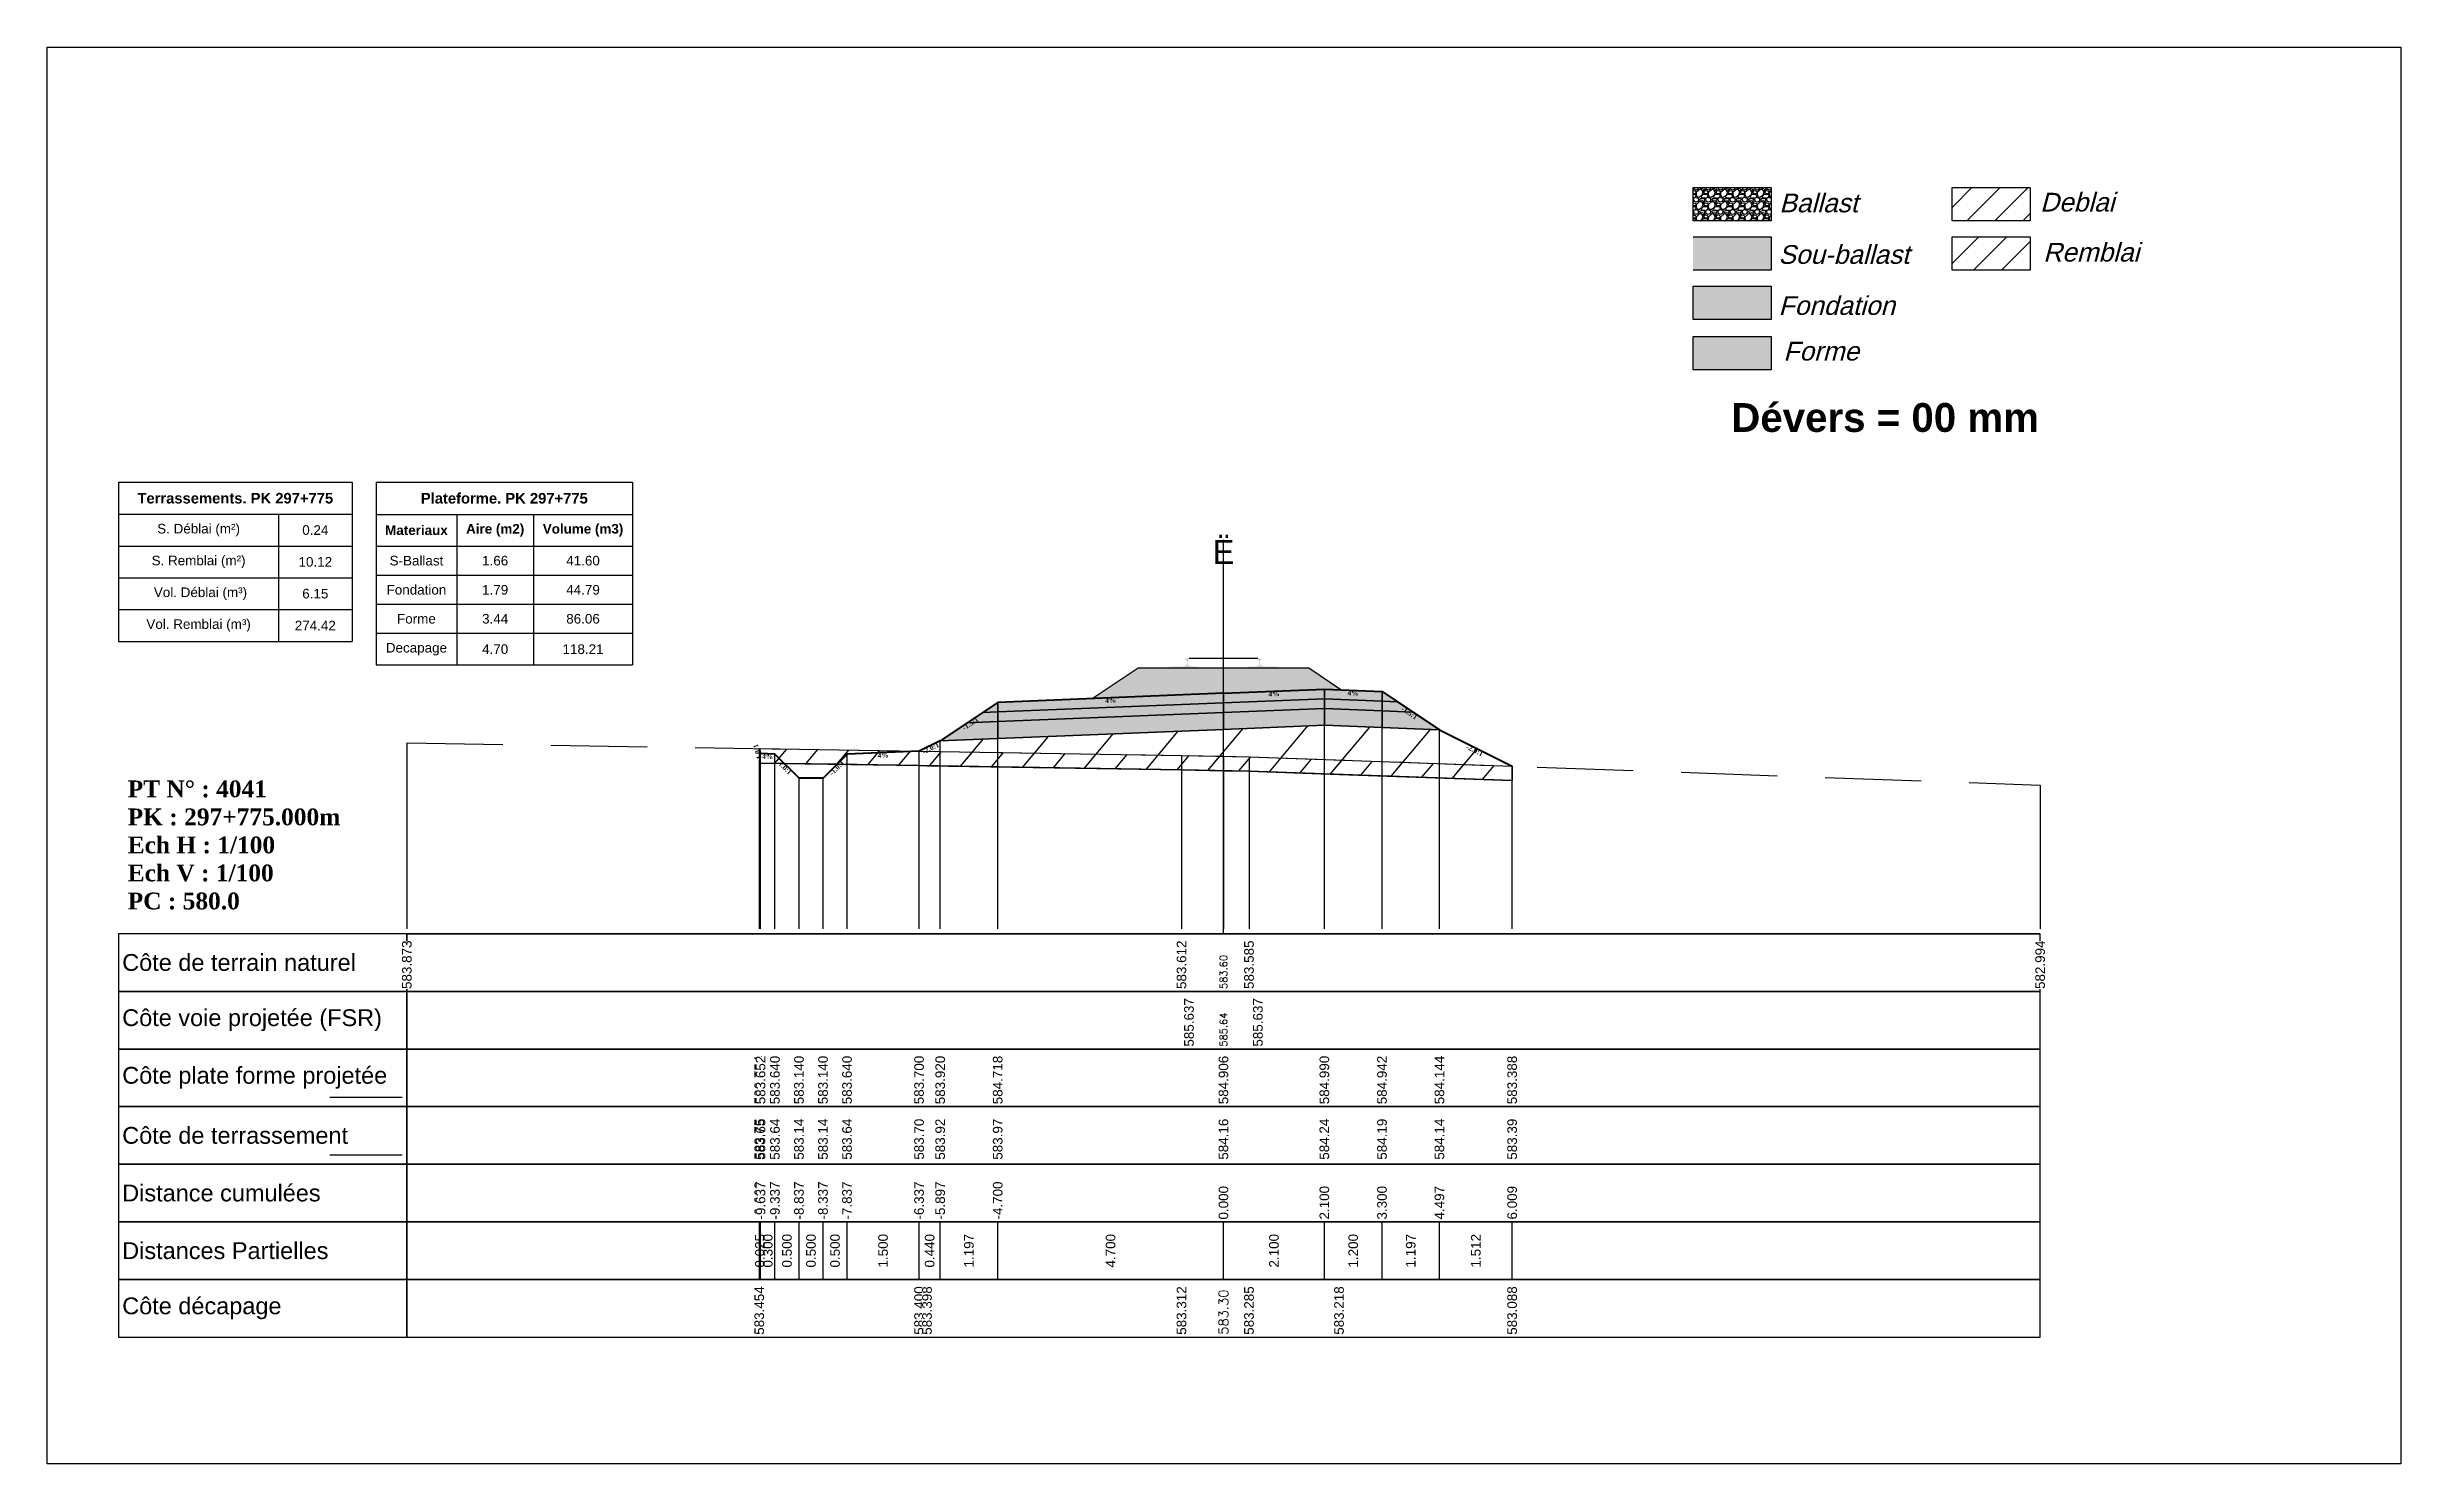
# Model space of a CAD drawing. Header units: millimetres. Extents: x 2762 to 3076, y 916 to 3305.
# Drawn here: x 3026.54 to 3075.54, y 3275.65 to 3305.15 of the extents above; entities that cross this region are included whole.
import ezdxf

# ---------------------------------------------------------------- set-up
doc = ezdxf.new("R2010")
doc.units = ezdxf.units.MM
doc.header["$LTSCALE"] = 2
doc.linetypes.add('CACHE', pattern=[9.525, 6.35, -3.175])
doc.linetypes.add('DASHED', pattern=[0.75, 0.5, -0.25])
for name, color, linetype in [('C-ANNO-TABL', 1, 'Continuous'), ('C-ANNO-TABL-TEXT', 150, 'Continuous'), ('C-ANNO-TABL-TITL', 150, 'Continuous'), ('C-ANNO-TABL-TTBL', 5, 'Continuous'), ('C-ROAD-CORR', 5, 'Continuous'), ('C-ROAD-SCTN', 7, 'Continuous')]:
    doc.layers.add(name, color=color, linetype=linetype)
doc.styles.add('ARIAL', font='arial.ttf')
doc.styles.add('C3D_Etiquette', font='romans.shx')
doc.styles.add('C3D_Profil_Travers', font='romans.shx')
doc.styles.get("Standard").update_dxf_attribs({"font": 'arial.ttf'})

msp = doc.modelspace()

# ---------------------------------------------------------------- texts
at = {"insert": (3061.599, 3297.733), "char_height": 0.6, "attachment_point": 1}
msp.add_mtext_dynamic_manual_height_columns('{\\fArial|b1|i0|c0|p34;Dévers = 00 mm}', width=8.82587, gutter_width=1.25, heights=[0], dxfattribs=at)
at = {"color": 7, "linetype": 'Continuous', "lineweight": -3}
for s, insert, char_height, attachment_point, style in [('{\\fWingdings|b0|i0|c2|p0;Ë}', (3051.03, 3294.384), 0.5, 8, 'C3D_Profil_Travers'), ('{\\fTimes New Roman|b1|i0|c0|p18;PT N° : 4041\\PPK : 297+775.000m\\PEch H : 1/100\\PEch V : 1/100\\PPC : 580.0}', (3028.218, 3287.184), 0.35, 7, 'C3D_Profil_Travers'), ('{\\fArial|b0|i0|c0|p34;Côte de terrain naturel}', (3028.104, 3286.084), 0.35, 4, 'C3D_Etiquette'), ('{\\fArial|b0|i0|c0|p34;Côte plate forme projetée}', (3028.104, 3283.684), 0.35, 4, 'C3D_Etiquette'), ('{\\fArial|b0|i0|c0|p34;Côte de terrassement}', (3028.104, 3282.484), 0.35, 4, 'C3D_Etiquette'), ('{\\fArial|b0|i0|c0|p34;Distance cumulées}', (3028.104, 3281.284), 0.35, 4, 'C3D_Etiquette'), ('{\\fArial|b0|i0|c0|p34;Distances Partielles}', (3028.104, 3280.084), 0.35, 4, 'C3D_Etiquette'), ('{\\fArial|b0|i0|c0|p34;Côte décapage}', (3028.104, 3278.884), 0.35, 4, 'C3D_Etiquette')]:
    msp.add_mtext(s, dxfattribs=dict(at, insert=insert, char_height=char_height, attachment_point=attachment_point, style=style))
at = {"color": 7, "linetype": 'Continuous', "lineweight": -3, "char_height": 0.1, "style": 'C3D_Etiquette'}
for s, insert, width, attachment_point, rotation in [('{\\fTimes New Roman|b1|i0|c0|p18;4%}', (3048.68, 3291.592), 0.42071, 2, 2.2906), ('{\\fTimes New Roman|b1|i0|c0|p18;4%}', (3052.08, 3291.728), 0.37094, 2, 2.2906), ('{\\fTimes New Roman|b1|i0|c0|p18;4%}', (3053.729, 3291.746), 0.42071, 2, 357.7094), ('{\\fTimes New Roman|b1|i0|c0|p18;-1.5:1}', (3054.926, 3291.324), 0.34598, 2, 326.3099), ('{\\fTimes New Roman|b1|i0|c0|p18;-1.5:1}', (3045.733, 3291.1), 0.34598, 2, 33.6901), ('{\\fTimes New Roman|b1|i0|c0|p18;1.0:1}', (3041.376, 3290.486), 0.29446, 8, 104.0362), ('{\\fTimes New Roman|b1|i0|c0|p18;4%}', (3041.542, 3290.426), 0.37094, 2, 357.7094), ('{\\fTimes New Roman|b1|i0|c0|p18;4%}', (3043.943, 3290.45), 0.42071, 2, 2.2906), ('{\\fTimes New Roman|b1|i0|c0|p18;-2.0:1}', (3044.914, 3290.591), 0.34598, 2, 26.5651), ('{\\fTimes New Roman|b1|i0|c0|p18;-2.0:1}', (3056.281, 3290.547), 0.34598, 2, 333.4349), ('{\\fTimes New Roman|b1|i0|c0|p18;1.0:1}', (3041.94, 3290.171), 0.29001, 2, 315), ('{\\fTimes New Roman|b1|i0|c0|p18;-1.0:1}', (3042.945, 3290.171), 0.34598, 2, 45)]:
    msp.add_mtext(s, dxfattribs=dict(at, insert=insert, width=width, attachment_point=attachment_point, rotation=rotation))
at = {"color": 7, "linetype": 'Continuous', "lineweight": -3, "rotation": 90, "style": 'C3D_Profil_Travers'}
for s, insert, char_height, attachment_point in [('583.60', (3051.03, 3285.534), 0.15, 4), ('585.64', (3051.03, 3284.334), 0.15, 4), ('{\\fArial|b0|i0|c0|p34;583.75}', (3041.367, 3281.979), 0.2, 4), ('{\\fArial|b0|i0|c0|p34;583.65}', (3041.393, 3281.979), 0.2, 4), ('{\\fArial|b0|i0|c0|p34;583.64}', (3041.693, 3281.979), 0.2, 4), ('{\\fArial|b0|i0|c0|p34;583.14}', (3042.193, 3281.979), 0.2, 4), ('{\\fArial|b0|i0|c0|p34;583.14}', (3042.693, 3281.979), 0.2, 4), ('{\\fArial|b0|i0|c0|p34;583.64}', (3043.193, 3281.979), 0.2, 4), ('{\\fArial|b0|i0|c0|p34;583.70}', (3044.693, 3281.979), 0.2, 4), ('{\\fArial|b0|i0|c0|p34;583.92}', (3045.133, 3281.979), 0.2, 4), ('{\\fArial|b0|i0|c0|p34;583.97}', (3046.33, 3281.979), 0.2, 4), ('{\\fArial|b0|i0|c0|p34;584.16}', (3051.03, 3281.979), 0.2, 4), ('{\\fArial|b0|i0|c0|p34;584.24}', (3053.13, 3281.979), 0.2, 4), ('{\\fArial|b0|i0|c0|p34;584.19}', (3054.33, 3281.979), 0.2, 4), ('{\\fArial|b0|i0|c0|p34;584.14}', (3055.526, 3281.979), 0.2, 4), ('{\\fArial|b0|i0|c0|p34;583.39}', (3057.039, 3281.979), 0.2, 4), ('{\\fArial|b0|i0|c0|p34;0.025}', (3041.38, 3280.084), 0.2, 5), ('{\\fArial|b0|i0|c0|p34;0.300}', (3041.543, 3280.084), 0.2, 5), ('{\\fArial|b0|i0|c0|p34;0.500}', (3041.943, 3280.084), 0.2, 5), ('{\\fArial|b0|i0|c0|p34;0.500}', (3042.443, 3280.084), 0.2, 5), ('{\\fArial|b0|i0|c0|p34;0.500}', (3042.943, 3280.084), 0.2, 5), ('{\\fArial|b0|i0|c0|p34;1.500}', (3043.943, 3280.084), 0.2, 5), ('{\\fArial|b0|i0|c0|p34;0.440}', (3044.913, 3280.084), 0.2, 5), ('{\\fArial|b0|i0|c0|p34;1.197}', (3045.731, 3280.084), 0.2, 5), ('{\\fArial|b0|i0|c0|p34;4.700}', (3048.68, 3280.084), 0.2, 5), ('{\\fArial|b0|i0|c0|p34;2.100}', (3052.08, 3280.084), 0.2, 5), ('{\\fArial|b0|i0|c0|p34;1.200}', (3053.73, 3280.084), 0.2, 5), ('{\\fArial|b0|i0|c0|p34;1.197}', (3054.928, 3280.084), 0.2, 5), ('{\\fArial|b0|i0|c0|p34;1.512}', (3056.283, 3280.084), 0.2, 5), ('583.30', (3051.03, 3278.334), 0.2, 4)]:
    msp.add_mtext(s, dxfattribs=dict(at, insert=insert, char_height=char_height, attachment_point=attachment_point))
at = {"color": 7, "linetype": 'Continuous', "lineweight": -3, "insert": (3028.104, 3284.884), "char_height": 0.35, "attachment_point": 4}
msp.add_mtext('{\\fArial|b0|i0|c0|p34;Côte voie projetée (FSR)}', dxfattribs=at)
at = {"layer": 'C-ANNO-TABL-TEXT', "color": 7, "style": 'ARIAL', "oblique": 15}
for s, p in [('Ballast', (3062.599, 3301.705)), ('Deblai', (3068.029, 3301.721)), ('Sou-ballast', (3062.579, 3300.632)), ('Remblai', (3068.093, 3300.679)), ('Fondation', (3062.584, 3299.569)), ('Forme', (3062.684, 3298.619))]:
    msp.add_text(s, height=0.39, dxfattribs=at).set_placement(p)
at = {"layer": 'C-ANNO-TABL-TEXT', "color": 7, "linetype": 'Continuous', "lineweight": -3, "char_height": 0.2, "attachment_point": 5, "style": 'ARIAL'}
for s, insert in [('{\\fArial|b0|i0|c0|p34;\\C7;0.24}', (3032.124, 3295.088)), ('{\\fArial|b0|i0|c0|p34;\\C7;10.12}', (3032.124, 3294.426)), ('{\\fArial|b0|i0|c0|p34;\\C7;S-Ballast}', (3034.229, 3294.451)), ('{\\fArial|b0|i0|c0|p34;\\C7;1.66}', (3035.868, 3294.451)), ('{\\C18;\\c0;41.60}', (3037.697, 3294.451)), ('{\\fArial|b0|i0|c0|p34;\\C7;6.15}', (3032.124, 3293.764)), ('{\\fArial|b0|i0|c0|p34;\\C7;Fondation}', (3034.229, 3293.845)), ('{\\fArial|b0|i0|c0|p34;\\C7;1.79}', (3035.868, 3293.845)), ('{\\C18;\\c0;44.79}', (3037.697, 3293.845)), ('{\\fArial|b0|i0|c0|p34;\\C7;Forme}', (3034.229, 3293.241)), ('{\\fArial|b0|i0|c0|p34;\\C7;3.44}', (3035.868, 3293.241)), ('{\\C18;\\c0;86.06}', (3037.697, 3293.241)), ('{\\fArial|b0|i0|c0|p34;\\C7;274.42}', (3032.124, 3293.101)), ('{\\fArial|b0|i0|c0|p34;\\C7;Decapage}', (3034.229, 3292.609)), ('{\\fArial|b0|i0|c0|p34;\\C7;4.70}', (3035.868, 3292.609)), ('{\\C18;\\c0;118.21}', (3037.697, 3292.609))]:
    msp.add_mtext(s, dxfattribs=dict(at, insert=insert))
at = {"layer": 'C-ANNO-TABL-TITL', "color": 7, "linetype": 'Continuous', "lineweight": -3, "attachment_point": 5, "style": 'ARIAL'}
for s, insert, char_height in [('{\\fArial|b1|i0|c0|p34;\\C7;Terrassements. PK 297+775}', (3030.458, 3295.751), 0.22), ('{\\fArial|b1|i0|c0|p34;\\C18;\\c0;Plateforme. PK 297+775}', (3036.058, 3295.75), 0.22), ('{\\fArial|b0|i0|c0|p34;\\C7;S. Déblai (m²) }', (3029.694, 3295.088), 0.2), ('{\\fArial|b1|i0|c0|p34;\\C7;Materiaux   }', (3034.229, 3295.085), 0.2), ('{\\fArial|b1|i0|c0|p34;\\C7;Aire (m2)}', (3035.868, 3295.085), 0.2), ('{\\fArial|b1|i0|c0|p34;\\C7;Volume (m3)}', (3037.697, 3295.085), 0.2), ('{\\fArial|b0|i0|c0|p34;\\C7;S. Remblai (m²) }', (3029.694, 3294.426), 0.2), ('{\\fArial|b0|i0|c0|p34;\\C7; Vol. Déblai (m³) }', (3029.694, 3293.764), 0.2), ('{\\fArial|b0|i0|c0|p34;\\C7;Vol. Remblai (m³)}', (3029.694, 3293.101), 0.2)]:
    msp.add_mtext(s, dxfattribs=dict(at, insert=insert, char_height=char_height))

# ---------------------------------------------------------------- hatches: boundary and pattern name
h = msp.add_hatch(color=11)
h.dxf.hatch_style = 1
h.paths.add_polyline_path([(3062.431, 3301.191), (3060.805, 3301.191), (3060.805, 3300.499), (3062.431, 3300.499)])
h = msp.add_hatch(color=30)
h.dxf.hatch_style = 1
h.paths.add_polyline_path([(3062.431, 3300.164), (3060.805, 3300.164), (3060.805, 3299.472), (3062.431, 3299.472)])
h = msp.add_hatch(color=83)
h.dxf.hatch_style = 1
h.paths.add_polyline_path([(3062.431, 3299.118), (3060.805, 3299.118), (3060.805, 3298.426), (3062.431, 3298.426)])
at = {"linetype": 'Continuous', "lineweight": -3}
msp.add_hatch(color=254, dxfattribs=at).paths.add_polyline_path([(3049.812, 3292.038), (3049.812, 3292.223), (3049.927, 3292.244), (3050.275, 3292.244), (3050.275, 3292.249), (3050.201, 3292.249), (3050.201, 3292.259), (3050.202, 3292.26), (3050.204, 3292.261), (3050.205, 3292.261), (3050.225, 3292.263), (3050.228, 3292.263), (3050.231, 3292.264), (3050.259, 3292.275), (3050.262, 3292.276), (3050.263, 3292.277), (3050.264, 3292.279), (3050.265, 3292.283), (3050.266, 3292.29), (3050.267, 3292.299), (3050.268, 3292.309), (3050.268, 3292.333), (3050.267, 3292.349), (3050.267, 3292.355), (3050.266, 3292.362), (3050.265, 3292.366), (3050.265, 3292.368), (3050.264, 3292.371), (3050.263, 3292.373), (3050.262, 3292.374), (3050.261, 3292.376), (3050.26, 3292.376), (3050.244, 3292.382), (3050.242, 3292.384), (3050.241, 3292.385), (3050.24, 3292.386), (3050.24, 3292.389), (3050.24, 3292.407), (3050.241, 3292.411), (3050.242, 3292.413), (3050.244, 3292.416), (3050.246, 3292.417), (3050.249, 3292.419), (3050.25, 3292.419), (3050.254, 3292.42), (3050.258, 3292.42), (3050.261, 3292.421), (3050.265, 3292.421), (3050.27, 3292.421), (3050.273, 3292.421), (3050.276, 3292.421), (3050.28, 3292.421), (3050.283, 3292.421), (3050.287, 3292.421), (3050.292, 3292.421), (3050.295, 3292.42), (3050.299, 3292.42), (3050.303, 3292.419), (3050.304, 3292.419), (3050.306, 3292.417), (3050.309, 3292.416), (3050.311, 3292.413), (3050.312, 3292.411), (3050.312, 3292.407), (3050.312, 3292.389), (3050.312, 3292.386), (3050.312, 3292.385), (3050.311, 3292.384), (3050.309, 3292.382), (3050.293, 3292.376), (3050.292, 3292.376), (3050.29, 3292.374), (3050.289, 3292.373), (3050.289, 3292.371), (3050.288, 3292.368), (3050.287, 3292.366), (3050.287, 3292.362), (3050.286, 3292.355), (3050.285, 3292.349), (3050.285, 3292.333), (3050.285, 3292.309), (3050.286, 3292.299), (3050.287, 3292.29), (3050.288, 3292.283), (3050.289, 3292.279), (3050.29, 3292.277), (3050.291, 3292.276), (3050.293, 3292.275), (3050.322, 3292.264), (3050.325, 3292.263), (3050.328, 3292.263), (3050.348, 3292.261), (3050.349, 3292.261), (3050.35, 3292.26), (3050.351, 3292.259), (3050.351, 3292.249), (3050.277, 3292.249), (3050.277, 3292.244), (3050.481, 3292.244), (3050.613, 3292.213), (3051.447, 3292.213), (3051.578, 3292.244), (3051.782, 3292.244), (3051.782, 3292.249), (3051.708, 3292.249), (3051.708, 3292.259), (3051.709, 3292.26), (3051.711, 3292.261), (3051.712, 3292.261), (3051.732, 3292.263), (3051.735, 3292.263), (3051.738, 3292.264), (3051.766, 3292.275), (3051.769, 3292.276), (3051.77, 3292.277), (3051.771, 3292.279), (3051.772, 3292.283), (3051.773, 3292.29), (3051.774, 3292.299), (3051.775, 3292.309), (3051.775, 3292.333), (3051.774, 3292.349), (3051.774, 3292.355), (3051.773, 3292.362), (3051.772, 3292.366), (3051.772, 3292.368), (3051.771, 3292.371), (3051.77, 3292.373), (3051.769, 3292.374), (3051.768, 3292.376), (3051.767, 3292.376), (3051.751, 3292.382), (3051.749, 3292.384), (3051.748, 3292.385), (3051.747, 3292.386), (3051.747, 3292.389), (3051.747, 3292.407), (3051.748, 3292.411), (3051.749, 3292.413), (3051.751, 3292.416), (3051.753, 3292.417), (3051.756, 3292.419), (3051.757, 3292.419), (3051.761, 3292.42), (3051.765, 3292.42), (3051.768, 3292.421), (3051.772, 3292.421), (3051.777, 3292.421), (3051.78, 3292.421), (3051.783, 3292.421), (3051.787, 3292.421), (3051.79, 3292.421), (3051.794, 3292.421), (3051.799, 3292.421), (3051.802, 3292.42), (3051.806, 3292.42), (3051.81, 3292.419), (3051.811, 3292.419), (3051.813, 3292.417), (3051.816, 3292.416), (3051.818, 3292.413), (3051.819, 3292.411), (3051.819, 3292.407), (3051.819, 3292.389), (3051.819, 3292.386), (3051.819, 3292.385), (3051.818, 3292.384), (3051.816, 3292.382), (3051.8, 3292.376), (3051.799, 3292.376), (3051.797, 3292.374), (3051.796, 3292.373), (3051.796, 3292.371), (3051.795, 3292.368), (3051.794, 3292.366), (3051.794, 3292.362), (3051.793, 3292.355), (3051.792, 3292.349), (3051.792, 3292.333), (3051.792, 3292.309), (3051.793, 3292.299), (3051.794, 3292.29), (3051.795, 3292.283), (3051.796, 3292.279), (3051.797, 3292.277), (3051.798, 3292.276), (3051.8, 3292.275), (3051.829, 3292.264), (3051.832, 3292.263), (3051.835, 3292.263), (3051.855, 3292.261), (3051.856, 3292.261), (3051.857, 3292.26), (3051.858, 3292.259), (3051.858, 3292.249), (3051.784, 3292.249), (3051.784, 3292.244), (3052.132, 3292.244), (3052.247, 3292.223), (3052.247, 3292.038)])
h = msp.add_hatch(dxfattribs=at)
h.set_pattern_fill('GRAVEL', color=252, scale=0.009, style=0)
h.set_pattern_definition([(228.0128, (3048.461781, 3291.809336), (-1.8288, -2.0574), [0.030755, -3.0447435]), (184.96974, (3048.441207, 3291.786476), (2.743199999, 0.228600013), [0.0527764, -5.2248644]), (132.51045, (3048.388629, 3291.781904), (2.286, -2.5146), [0.0372133, -3.684125]), (267.2737, (3048.299475, 3291.724754), (0.2286, 4.572), [0.0480604, -4.7579794]), (292.83365, (3048.297189, 3291.676748), (-1.143, 2.7432), [0.047127, -4.6655827]), (357.2737, (3048.315477, 3291.633314), (-4.572, 0.2286), [0.0480604, -4.7579794]), (37.69424, (3048.363483, 3291.631028), (-2.9718, -2.286), [0.0635574, -6.2921804]), (72.25533, (3048.413775, 3291.66989), (1.6002, 5.0292), [0.0600048, -5.940473]), (121.42957, (3048.432063, 3291.72704), (-1.8288, 2.9718), [0.048223, -4.774099]), (175.23636, (3048.406917, 3291.768188), (2.5146, -0.2286), [0.055054, -2.697654]), (222.39744, (3048.352053, 3291.77276), (-2.7432, -2.5146), [0.071197, -7.0485095]), (138.81407, (3048.52579, 3291.722468), (-1.6002, 1.3716), [0.0243004, -2.405751]), (171.46923, (3048.507501, 3291.73847), (2.9718, -0.4572), [0.0462314, -4.5769175]), (225, (3048.46178, 3291.74533), (-3e-17, -0.2286), [0.032329, -0.29096]), (203.1986, (3048.44578, 3291.77276), (1.143, 0.4572), [0.01741, -1.723556]), (291.8014, (3048.429777, 3291.765902), (-0.2286, 0.6858), [0.024621, -1.206428]), (30.9638, (3048.43892, 3291.743042), (0.6858, 0.4572), [0.039989, -1.292967]), (161.565, (3048.47321, 3291.763616), (0.4572, -0.2286), [0.028916, -0.693981]), (16.38954, (3048.297189, 3291.765902), (2.286, 0.6858), [0.040508, -4.0102944]), (70.34618, (3048.336051, 3291.777332), (-0.9144, -2.5146), [0.033984, -3.3643994]), (293.1986, (3048.47321, 3291.809336), (-0.4572, 1.143), [0.034819, -1.7061465]), (343.61046, (3048.486927, 3291.777332), (-2.286, 0.6858), [0.040508, -4.0102944]), (339.44395, (3048.29719, 3291.62417), (-1.143, 0.4572), [0.039063, -1.914096]), (294.77514, (3048.333765, 3291.610454), (-1.143, 2.5146), [0.0327305, -3.2403234]), (66.8014, (3048.475497, 3291.580736), (0.4572, 1.143), [0.034819, -1.7061465]), (17.35402, (3048.489213, 3291.61274), (-2.9718, -0.9144), [0.0383204, -3.793714]), (69.44395, (3048.363483, 3291.580736), (-0.4572, -1.143), [0.0195316, -1.933628]), (101.3099, (3048.46178, 3291.580736), (-0.2286, 0.9144), [0.011656, -1.1539795]), (165.9638, (3048.459495, 3291.592166), (0.6858, -0.2286), [0.047127, -0.895415]), (186.009, (3048.413775, 3291.603596), (2.286, 0.2286), [0.043674, -4.323723]), (303.69, (3048.43892, 3291.72247), (-0.2286, 0.4572), [0.032969, -0.79126]), (353.15723, (3048.457209, 3291.695036), (3.8862, -0.4572), [0.05756, -5.698441]), (60.9454, (3048.51436, 3291.688178), (-0.9144, -1.6002), [0.023536, -2.330045]), (90, (3048.5258, 3291.70875), (-0.2286, 0.2286), [0.013716, -0.214884]), (120.25644, (3048.409203, 3291.610454), (0.9144, -1.6002), [0.031758, -3.1440547]), (48.0128, (3048.393201, 3291.637886), (1.8288, 2.0574), [0.06151, -3.0139886]), (0, (3048.43435, 3291.6836), (0.2286, 0.2286), [0.059436, -0.169164]), (325.30485, (3048.493785, 3291.683606), (2.286, -1.6002), [0.036145, -3.5783385]), (254.0546, (3048.523503, 3291.663032), (-0.2286, -0.9144), [0.033285, -1.6309485]), (207.64598, (3048.514359, 3291.631028), (-4.3434, -2.286), [0.054193, -5.365122]), (175.42608, (3048.466353, 3291.605882), (-2.9718, 0.2286), [0.0573327, -5.675926])])
h.paths.add_polyline_path([(3048.297, 3291.581), (3049.255, 3292.219), (3052.805, 3292.219), (3053.494, 3291.759), (3053.13, 3291.774)])
h = msp.add_hatch(color=83, dxfattribs=at)
h.paths.add_polyline_path([(3054.33, 3290.976), (3054.33, 3291.326), (3054.968, 3291.301), (3055.526, 3290.928)])
h.paths.add_polyline_path([(3053.13, 3291.024), (3053.13, 3291.374), (3054.33, 3291.326), (3054.33, 3290.976)])
h.paths.add_polyline_path([(3051.03, 3290.94), (3051.03, 3291.29), (3053.13, 3291.374), (3053.13, 3291.024)])
h.paths.add_polyline_path([(3046.33, 3290.752), (3046.33, 3291.102), (3051.03, 3291.29), (3051.03, 3290.94)])
h.paths.add_polyline_path([(3045.133, 3290.704), (3045.691, 3291.077), (3046.33, 3291.102), (3046.33, 3290.752)])
h = msp.add_hatch(color=30, dxfattribs=at)
h.paths.add_polyline_path([(3054.33, 3291.326), (3054.33, 3291.526), (3054.649, 3291.513), (3054.968, 3291.301)])
h.paths.add_polyline_path([(3053.13, 3291.374), (3053.13, 3291.574), (3054.33, 3291.526), (3054.33, 3291.326)])
h.paths.add_polyline_path([(3051.03, 3291.29), (3051.03, 3291.49), (3053.13, 3291.574), (3053.13, 3291.374)])
h.paths.add_polyline_path([(3046.33, 3291.102), (3046.33, 3291.302), (3051.03, 3291.49), (3051.03, 3291.29)])
h.paths.add_polyline_path([(3045.691, 3291.077), (3046.01, 3291.289), (3046.33, 3291.302), (3046.33, 3291.102)])
h = msp.add_hatch(color=11, dxfattribs=at)
h.paths.add_polyline_path([(3054.33, 3291.526), (3054.33, 3291.726), (3054.649, 3291.513)])
h.paths.add_polyline_path([(3053.13, 3291.574), (3053.13, 3291.774), (3054.33, 3291.726), (3054.33, 3291.526)])
h.paths.add_polyline_path([(3051.03, 3291.49), (3051.03, 3291.69), (3053.13, 3291.774), (3053.13, 3291.574)])
h.paths.add_polyline_path([(3046.33, 3291.302), (3046.33, 3291.502), (3051.03, 3291.69), (3051.03, 3291.49)])
h.paths.add_polyline_path([(3046.01, 3291.289), (3046.33, 3291.502), (3046.33, 3291.302)])
h = msp.add_hatch(dxfattribs=at)
h.set_pattern_fill('_U', color=3, angle=50, style=0, pattern_type=0)
h.set_pattern_definition([(50, (3042.9803, 3290.2118), (-0.766044, 0.64279), [])])
h.paths.add_polyline_path([(3042.98, 3290.212), (3043.193, 3290.424), (3044.693, 3290.484), (3045.133, 3290.704), (3053.13, 3291.024), (3055.526, 3290.928), (3057.039, 3290.172), (3057.039, 3289.872), (3051.561, 3290.069), (3050.156, 3290.095)])
h.paths.add_polyline_path([(3041.367, 3290.238), (3041.367, 3290.538), (3041.393, 3290.436), (3041.693, 3290.424), (3041.887, 3290.23)])
h = msp.add_hatch(dxfattribs=at)
h.set_pattern_fill('_U', color=150, scale=0.5, angle=50, style=0, pattern_type=0)
h.set_pattern_definition([(50, (3042.98035, 3290.2118), (-0.383022, 0.321394), [])])
h.paths.add_polyline_path([(3042.98, 3290.212), (3043.193, 3290.424), (3044.693, 3290.484), (3050.156, 3290.395), (3051.561, 3290.369), (3057.039, 3290.172), (3057.039, 3289.872), (3051.561, 3290.069), (3050.156, 3290.095)])
h.paths.add_polyline_path([(3041.367, 3290.538), (3044.693, 3290.484), (3043.193, 3290.424), (3042.98, 3290.212), (3041.887, 3290.23), (3041.693, 3290.424), (3041.393, 3290.436)])
h.paths.add_polyline_path([(3041.367, 3290.238), (3041.367, 3290.538), (3041.393, 3290.436), (3041.693, 3290.424), (3041.887, 3290.23)])

# ---------------------------------------------------------------- linework, layer by layer
for p, q in [((3060.805, 3302.219), (3062.431, 3302.219)), ((3060.805, 3302.219), (3062.431, 3302.219)), ((3060.805, 3301.527), (3060.805, 3302.219)), ((3062.431, 3302.219), (3062.431, 3301.527)), ((3062.431, 3302.219), (3062.431, 3301.527)), ((3066.198, 3302.219), (3067.824, 3302.219)), ((3066.198, 3301.527), (3066.198, 3302.219)), ((3067.824, 3302.219), (3067.824, 3301.527)), ((3062.431, 3301.527), (3060.805, 3301.527)), ((3062.431, 3301.527), (3060.805, 3301.527)), ((3060.805, 3301.191), (3062.431, 3301.191)), ((3062.431, 3301.191), (3062.431, 3300.499)), ((3067.824, 3301.527), (3066.198, 3301.527)), ((3066.198, 3301.191), (3067.824, 3301.191)), ((3066.198, 3300.499), (3066.198, 3301.191)), ((3067.824, 3301.191), (3067.824, 3300.499)), ((3062.431, 3300.499), (3060.805, 3300.499)), ((3060.805, 3300.164), (3062.431, 3300.164)), ((3060.805, 3299.472), (3060.805, 3300.164)), ((3062.431, 3300.164), (3062.431, 3299.472)), ((3067.824, 3300.499), (3066.198, 3300.499)), ((3062.431, 3299.472), (3060.805, 3299.472)), ((3060.805, 3299.118), (3062.431, 3299.118)), ((3060.805, 3298.426), (3060.805, 3299.118)), ((3062.431, 3299.118), (3062.431, 3298.426)), ((3062.431, 3298.426), (3060.805, 3298.426))]:
    msp.add_line(p, q)
at = {"linetype": 'Continuous'}
for p, q in [((3060.808, 3302.172), (3060.805, 3302.173)), ((3060.805, 3302.17), (3060.808, 3302.172)), ((3060.845, 3302.144), (3060.805, 3302.15)), ((3060.811, 3302.219), (3060.824, 3302.188)), ((3060.823, 3302.188), (3060.866, 3302.175)), ((3060.868, 3302.128), (3060.847, 3302.145)), ((3060.854, 3302.088), (3060.867, 3302.111)), ((3060.866, 3302.175), (3060.91, 3302.188)), ((3060.869, 3302.129), (3060.867, 3302.076)), ((3060.867, 3302.111), (3060.867, 3302.127)), ((3060.934, 3302.175), (3060.875, 3302.122)), ((3060.91, 3302.187), (3060.921, 3302.219)), ((3060.987, 3302.175), (3060.926, 3302.18)), ((3060.967, 3302.193), (3060.943, 3302.219)), ((3061.01, 3302.199), (3060.952, 3302.194)), ((3061.014, 3302.131), (3060.986, 3302.176)), ((3060.996, 3302.068), (3061.016, 3302.132)), ((3061.013, 3302.175), (3061.023, 3302.15)), ((3061.032, 3302.183), (3061.014, 3302.176)), ((3061.024, 3302.149), (3061.062, 3302.172)), ((3061.049, 3302.152), (3061.024, 3302.127)), ((3061.024, 3302.127), (3061.044, 3302.096)), ((3061.044, 3302.219), (3061.026, 3302.198)), ((3061.044, 3302.219), (3061.026, 3302.198)), ((3061.062, 3302.172), (3061.031, 3302.182)), ((3061.099, 3302.144), (3061.049, 3302.151)), ((3061.099, 3302.144), (3061.049, 3302.151)), ((3061.065, 3302.219), (3061.078, 3302.188)), ((3061.065, 3302.219), (3061.078, 3302.188)), ((3061.077, 3302.188), (3061.12, 3302.175)), ((3061.077, 3302.188), (3061.12, 3302.175)), ((3061.122, 3302.128), (3061.101, 3302.145)), ((3061.122, 3302.128), (3061.101, 3302.145)), ((3061.108, 3302.088), (3061.121, 3302.111)), ((3061.12, 3302.175), (3061.164, 3302.188)), ((3061.12, 3302.175), (3061.164, 3302.188)), ((3061.123, 3302.129), (3061.121, 3302.076)), ((3061.123, 3302.129), (3061.121, 3302.076)), ((3061.121, 3302.111), (3061.121, 3302.127)), ((3061.121, 3302.111), (3061.121, 3302.127)), ((3061.188, 3302.175), (3061.129, 3302.122)), ((3061.188, 3302.175), (3061.129, 3302.122)), ((3061.164, 3302.187), (3061.175, 3302.219)), ((3061.164, 3302.187), (3061.175, 3302.219)), ((3061.241, 3302.175), (3061.18, 3302.18)), ((3061.241, 3302.175), (3061.18, 3302.18)), ((3061.221, 3302.193), (3061.197, 3302.219)), ((3061.221, 3302.193), (3061.197, 3302.219)), ((3061.264, 3302.199), (3061.206, 3302.194)), ((3061.264, 3302.199), (3061.206, 3302.194)), ((3061.268, 3302.131), (3061.24, 3302.176)), ((3061.268, 3302.131), (3061.24, 3302.176)), ((3061.25, 3302.068), (3061.27, 3302.132)), ((3061.25, 3302.068), (3061.27, 3302.132)), ((3061.267, 3302.175), (3061.277, 3302.15)), ((3061.267, 3302.175), (3061.277, 3302.15)), ((3061.286, 3302.183), (3061.268, 3302.176)), ((3061.286, 3302.183), (3061.268, 3302.176)), ((3061.278, 3302.149), (3061.316, 3302.172)), ((3061.278, 3302.149), (3061.316, 3302.172)), ((3061.303, 3302.152), (3061.278, 3302.127)), ((3061.303, 3302.152), (3061.278, 3302.127)), ((3061.278, 3302.127), (3061.298, 3302.096)), ((3061.278, 3302.127), (3061.298, 3302.096)), ((3061.298, 3302.219), (3061.28, 3302.198)), ((3061.298, 3302.219), (3061.28, 3302.198)), ((3061.316, 3302.172), (3061.285, 3302.182)), ((3061.316, 3302.172), (3061.285, 3302.182)), ((3061.353, 3302.144), (3061.303, 3302.151)), ((3061.353, 3302.144), (3061.303, 3302.151)), ((3061.319, 3302.219), (3061.332, 3302.188)), ((3061.319, 3302.219), (3061.332, 3302.188)), ((3061.331, 3302.188), (3061.374, 3302.175)), ((3061.331, 3302.188), (3061.374, 3302.175)), ((3061.376, 3302.128), (3061.355, 3302.145)), ((3061.376, 3302.128), (3061.355, 3302.145)), ((3061.362, 3302.088), (3061.375, 3302.111)), ((3061.362, 3302.088), (3061.375, 3302.111)), ((3061.374, 3302.175), (3061.418, 3302.188)), ((3061.374, 3302.175), (3061.418, 3302.188)), ((3061.377, 3302.129), (3061.375, 3302.076)), ((3061.377, 3302.129), (3061.375, 3302.076)), ((3061.375, 3302.111), (3061.375, 3302.127)), ((3061.375, 3302.111), (3061.375, 3302.127)), ((3061.442, 3302.175), (3061.383, 3302.122)), ((3061.442, 3302.175), (3061.383, 3302.122)), ((3061.418, 3302.187), (3061.429, 3302.219)), ((3061.418, 3302.187), (3061.429, 3302.219)), ((3061.495, 3302.175), (3061.434, 3302.18)), ((3061.495, 3302.175), (3061.434, 3302.18)), ((3061.475, 3302.193), (3061.451, 3302.219)), ((3061.475, 3302.193), (3061.451, 3302.219)), ((3061.518, 3302.199), (3061.46, 3302.194)), ((3061.518, 3302.199), (3061.46, 3302.194)), ((3061.522, 3302.131), (3061.494, 3302.176)), ((3061.522, 3302.131), (3061.494, 3302.176)), ((3061.504, 3302.068), (3061.524, 3302.132)), ((3061.504, 3302.068), (3061.524, 3302.132)), ((3061.521, 3302.175), (3061.531, 3302.15)), ((3061.521, 3302.175), (3061.531, 3302.15)), ((3061.54, 3302.183), (3061.522, 3302.176)), ((3061.54, 3302.183), (3061.522, 3302.176)), ((3061.532, 3302.149), (3061.57, 3302.172)), ((3061.532, 3302.149), (3061.57, 3302.172)), ((3061.557, 3302.152), (3061.532, 3302.127)), ((3061.557, 3302.152), (3061.532, 3302.127)), ((3061.532, 3302.127), (3061.552, 3302.096)), ((3061.532, 3302.127), (3061.552, 3302.096)), ((3061.552, 3302.219), (3061.534, 3302.198)), ((3061.552, 3302.219), (3061.534, 3302.198)), ((3061.57, 3302.172), (3061.539, 3302.182)), ((3061.57, 3302.172), (3061.539, 3302.182)), ((3061.607, 3302.144), (3061.557, 3302.151)), ((3061.607, 3302.144), (3061.557, 3302.151)), ((3061.573, 3302.219), (3061.586, 3302.188)), ((3061.573, 3302.219), (3061.586, 3302.188)), ((3061.585, 3302.188), (3061.628, 3302.175)), ((3061.585, 3302.188), (3061.628, 3302.175)), ((3061.63, 3302.128), (3061.609, 3302.145)), ((3061.63, 3302.128), (3061.609, 3302.145)), ((3061.616, 3302.088), (3061.629, 3302.111)), ((3061.616, 3302.088), (3061.629, 3302.111)), ((3061.628, 3302.175), (3061.672, 3302.188)), ((3061.628, 3302.175), (3061.672, 3302.188)), ((3061.631, 3302.129), (3061.629, 3302.076)), ((3061.631, 3302.129), (3061.629, 3302.076)), ((3061.629, 3302.111), (3061.629, 3302.127)), ((3061.629, 3302.111), (3061.629, 3302.127)), ((3061.696, 3302.175), (3061.637, 3302.122)), ((3061.696, 3302.175), (3061.637, 3302.122)), ((3061.672, 3302.187), (3061.683, 3302.219)), ((3061.672, 3302.187), (3061.683, 3302.219)), ((3061.749, 3302.175), (3061.688, 3302.18)), ((3061.749, 3302.175), (3061.688, 3302.18)), ((3061.729, 3302.193), (3061.705, 3302.219)), ((3061.729, 3302.193), (3061.705, 3302.219)), ((3061.772, 3302.199), (3061.714, 3302.194)), ((3061.772, 3302.199), (3061.714, 3302.194)), ((3061.776, 3302.131), (3061.748, 3302.176)), ((3061.776, 3302.131), (3061.748, 3302.176)), ((3061.758, 3302.068), (3061.778, 3302.132)), ((3061.758, 3302.068), (3061.778, 3302.132)), ((3061.775, 3302.175), (3061.785, 3302.15)), ((3061.775, 3302.175), (3061.785, 3302.15)), ((3061.794, 3302.183), (3061.776, 3302.176)), ((3061.794, 3302.183), (3061.776, 3302.176)), ((3061.786, 3302.149), (3061.824, 3302.172)), ((3061.786, 3302.149), (3061.824, 3302.172)), ((3061.811, 3302.152), (3061.786, 3302.127)), ((3061.811, 3302.152), (3061.786, 3302.127)), ((3061.786, 3302.127), (3061.806, 3302.096)), ((3061.786, 3302.127), (3061.806, 3302.096)), ((3061.806, 3302.219), (3061.788, 3302.198)), ((3061.806, 3302.219), (3061.788, 3302.198)), ((3061.824, 3302.172), (3061.793, 3302.182)), ((3061.824, 3302.172), (3061.793, 3302.182)), ((3061.861, 3302.144), (3061.811, 3302.151)), ((3061.861, 3302.144), (3061.811, 3302.151)), ((3061.827, 3302.219), (3061.84, 3302.188)), ((3061.827, 3302.219), (3061.84, 3302.188)), ((3061.839, 3302.188), (3061.882, 3302.175)), ((3061.839, 3302.188), (3061.882, 3302.175)), ((3061.884, 3302.128), (3061.863, 3302.145)), ((3061.884, 3302.128), (3061.863, 3302.145)), ((3061.87, 3302.088), (3061.883, 3302.111)), ((3061.87, 3302.088), (3061.883, 3302.111)), ((3061.882, 3302.175), (3061.926, 3302.188)), ((3061.882, 3302.175), (3061.926, 3302.188)), ((3061.885, 3302.129), (3061.883, 3302.076)), ((3061.885, 3302.129), (3061.883, 3302.076)), ((3061.883, 3302.111), (3061.883, 3302.127)), ((3061.883, 3302.111), (3061.883, 3302.127)), ((3061.95, 3302.175), (3061.891, 3302.122)), ((3061.95, 3302.175), (3061.891, 3302.122)), ((3061.926, 3302.187), (3061.937, 3302.219)), ((3061.926, 3302.187), (3061.937, 3302.219)), ((3062.003, 3302.175), (3061.942, 3302.18)), ((3062.003, 3302.175), (3061.942, 3302.18)), ((3061.983, 3302.193), (3061.959, 3302.219)), ((3061.983, 3302.193), (3061.959, 3302.219)), ((3062.026, 3302.199), (3061.968, 3302.194)), ((3062.026, 3302.199), (3061.968, 3302.194)), ((3062.03, 3302.131), (3062.002, 3302.176)), ((3062.03, 3302.131), (3062.002, 3302.176)), ((3062.012, 3302.068), (3062.032, 3302.132)), ((3062.012, 3302.068), (3062.032, 3302.132)), ((3062.029, 3302.175), (3062.039, 3302.15)), ((3062.029, 3302.175), (3062.039, 3302.15)), ((3062.048, 3302.183), (3062.03, 3302.176)), ((3062.048, 3302.183), (3062.03, 3302.176)), ((3062.04, 3302.149), (3062.078, 3302.172)), ((3062.04, 3302.149), (3062.078, 3302.172)), ((3062.065, 3302.152), (3062.04, 3302.127)), ((3062.065, 3302.152), (3062.04, 3302.127)), ((3062.04, 3302.127), (3062.06, 3302.096)), ((3062.04, 3302.127), (3062.06, 3302.096)), ((3062.06, 3302.219), (3062.042, 3302.198)), ((3062.06, 3302.219), (3062.042, 3302.198)), ((3062.078, 3302.172), (3062.047, 3302.182)), ((3062.078, 3302.172), (3062.047, 3302.182)), ((3062.115, 3302.144), (3062.065, 3302.151)), ((3062.115, 3302.144), (3062.065, 3302.151)), ((3062.081, 3302.219), (3062.094, 3302.188)), ((3062.081, 3302.219), (3062.094, 3302.188)), ((3062.093, 3302.188), (3062.136, 3302.175)), ((3062.093, 3302.188), (3062.136, 3302.175)), ((3062.138, 3302.128), (3062.117, 3302.145)), ((3062.138, 3302.128), (3062.117, 3302.145)), ((3062.124, 3302.088), (3062.137, 3302.111)), ((3062.124, 3302.088), (3062.137, 3302.111)), ((3062.136, 3302.175), (3062.18, 3302.188)), ((3062.136, 3302.175), (3062.18, 3302.188)), ((3062.139, 3302.129), (3062.137, 3302.076)), ((3062.139, 3302.129), (3062.137, 3302.076)), ((3062.137, 3302.111), (3062.137, 3302.127)), ((3062.137, 3302.111), (3062.137, 3302.127)), ((3062.204, 3302.175), (3062.145, 3302.122)), ((3062.204, 3302.175), (3062.145, 3302.122)), ((3062.18, 3302.187), (3062.191, 3302.219)), ((3062.18, 3302.187), (3062.191, 3302.219)), ((3062.257, 3302.175), (3062.196, 3302.18)), ((3062.257, 3302.175), (3062.196, 3302.18)), ((3062.237, 3302.193), (3062.213, 3302.219)), ((3062.237, 3302.193), (3062.213, 3302.219)), ((3062.28, 3302.199), (3062.222, 3302.194)), ((3062.28, 3302.199), (3062.222, 3302.194)), ((3062.284, 3302.131), (3062.256, 3302.176)), ((3062.284, 3302.131), (3062.256, 3302.176)), ((3062.266, 3302.068), (3062.286, 3302.132)), ((3062.266, 3302.068), (3062.286, 3302.132)), ((3062.283, 3302.175), (3062.293, 3302.15)), ((3062.283, 3302.175), (3062.293, 3302.15)), ((3062.302, 3302.183), (3062.284, 3302.176)), ((3062.302, 3302.183), (3062.284, 3302.176)), ((3062.294, 3302.149), (3062.332, 3302.172)), ((3062.294, 3302.149), (3062.332, 3302.172)), ((3062.319, 3302.152), (3062.294, 3302.127)), ((3062.319, 3302.152), (3062.294, 3302.127)), ((3062.294, 3302.127), (3062.314, 3302.096)), ((3062.294, 3302.127), (3062.314, 3302.096)), ((3062.314, 3302.219), (3062.296, 3302.198)), ((3062.314, 3302.219), (3062.296, 3302.198)), ((3062.332, 3302.172), (3062.301, 3302.182)), ((3062.332, 3302.172), (3062.301, 3302.182)), ((3062.369, 3302.144), (3062.319, 3302.151)), ((3062.369, 3302.144), (3062.319, 3302.151)), ((3062.335, 3302.219), (3062.348, 3302.188)), ((3062.335, 3302.219), (3062.348, 3302.188)), ((3062.347, 3302.188), (3062.39, 3302.175)), ((3062.347, 3302.188), (3062.39, 3302.175)), ((3062.392, 3302.128), (3062.371, 3302.145)), ((3062.392, 3302.128), (3062.371, 3302.145)), ((3062.378, 3302.088), (3062.391, 3302.111)), ((3062.378, 3302.088), (3062.391, 3302.111)), ((3062.39, 3302.175), (3062.431, 3302.187)), ((3062.39, 3302.175), (3062.431, 3302.187)), ((3062.393, 3302.129), (3062.391, 3302.076)), ((3062.393, 3302.129), (3062.391, 3302.076)), ((3062.391, 3302.111), (3062.391, 3302.127)), ((3062.391, 3302.111), (3062.391, 3302.127)), ((3062.431, 3302.151), (3062.399, 3302.122)), ((3062.431, 3302.151), (3062.399, 3302.122)), ((3060.805, 3302.104), (3060.855, 3302.098)), ((3060.805, 3302.083), (3060.831, 3302.083)), ((3060.857, 3302.019), (3060.805, 3301.992)), ((3060.808, 3301.918), (3060.805, 3301.919)), ((3060.805, 3301.916), (3060.808, 3301.918)), ((3060.845, 3301.89), (3060.805, 3301.896)), ((3060.805, 3301.85), (3060.855, 3301.844)), ((3060.805, 3301.829), (3060.831, 3301.829)), ((3060.857, 3301.765), (3060.805, 3301.738)), ((3060.808, 3301.664), (3060.805, 3301.665)), ((3060.805, 3301.662), (3060.808, 3301.664)), ((3060.845, 3301.636), (3060.805, 3301.642)), ((3060.809, 3301.969), (3060.824, 3301.934)), ((3060.809, 3301.715), (3060.824, 3301.68)), ((3060.81, 3301.969), (3060.826, 3302.005)), ((3060.81, 3301.715), (3060.826, 3301.751)), ((3060.823, 3301.934), (3060.866, 3301.921)), ((3060.823, 3301.68), (3060.866, 3301.667)), ((3060.826, 3302.005), (3060.867, 3302.018)), ((3060.826, 3301.751), (3060.867, 3301.764)), ((3060.83, 3302.086), (3060.864, 3302.063)), ((3060.83, 3301.832), (3060.864, 3301.809)), ((3060.868, 3301.874), (3060.847, 3301.891)), ((3060.868, 3301.62), (3060.847, 3301.637)), ((3060.864, 3302.061), (3060.854, 3302.025)), ((3060.854, 3301.834), (3060.867, 3301.857)), ((3060.864, 3301.807), (3060.854, 3301.771)), ((3060.866, 3302.016), (3060.907, 3302.001)), ((3060.866, 3301.921), (3060.91, 3301.934)), ((3060.866, 3301.762), (3060.907, 3301.747)), ((3060.866, 3301.667), (3060.91, 3301.68)), ((3060.867, 3302.076), (3060.887, 3302.028)), ((3060.869, 3301.875), (3060.867, 3301.822)), ((3060.867, 3301.857), (3060.867, 3301.873)), ((3060.867, 3301.822), (3060.887, 3301.774)), ((3060.869, 3301.621), (3060.867, 3301.568)), ((3060.934, 3301.921), (3060.875, 3301.868)), ((3060.934, 3301.667), (3060.875, 3301.614)), ((3060.887, 3302.025), (3060.94, 3302.022)), ((3060.887, 3301.771), (3060.94, 3301.768)), ((3060.906, 3302.003), (3060.921, 3301.97)), ((3060.906, 3301.749), (3060.921, 3301.716)), ((3060.91, 3301.933), (3060.923, 3301.969)), ((3060.91, 3301.679), (3060.923, 3301.715)), ((3060.987, 3301.921), (3060.926, 3301.926)), ((3060.987, 3301.667), (3060.926, 3301.672)), ((3060.967, 3301.939), (3060.939, 3301.969)), ((3060.967, 3301.685), (3060.939, 3301.715)), ((3060.94, 3302.025), (3060.996, 3302.068)), ((3060.94, 3301.969), (3060.948, 3301.989)), ((3060.94, 3301.771), (3060.996, 3301.814)), ((3060.94, 3301.715), (3060.948, 3301.735)), ((3060.996, 3301.989), (3060.948, 3301.984)), ((3060.996, 3301.735), (3060.948, 3301.73)), ((3061.01, 3301.945), (3060.952, 3301.94)), ((3061.01, 3301.691), (3060.952, 3301.686)), ((3060.974, 3302.033), (3061.019, 3302.083)), ((3060.974, 3301.779), (3061.019, 3301.829)), ((3060.993, 3302.003), (3060.975, 3302.034)), ((3060.993, 3301.749), (3060.975, 3301.78)), ((3061.014, 3301.877), (3060.986, 3301.922)), ((3061.014, 3301.623), (3060.986, 3301.668)), ((3061.055, 3301.999), (3060.991, 3302.004)), ((3061.055, 3301.745), (3060.991, 3301.75)), ((3061.047, 3301.982), (3060.996, 3301.994)), ((3060.996, 3301.814), (3061.016, 3301.878)), ((3061.047, 3301.728), (3060.996, 3301.74)), ((3060.996, 3301.56), (3061.016, 3301.624)), ((3061.013, 3301.921), (3061.023, 3301.896)), ((3061.013, 3301.667), (3061.023, 3301.642)), ((3061.032, 3301.929), (3061.014, 3301.922)), ((3061.032, 3301.675), (3061.014, 3301.668)), ((3061.019, 3302.083), (3061.085, 3302.083)), ((3061.019, 3301.829), (3061.085, 3301.829)), ((3061.024, 3301.895), (3061.062, 3301.918)), ((3061.049, 3301.898), (3061.024, 3301.873)), ((3061.024, 3301.873), (3061.044, 3301.842)), ((3061.024, 3301.641), (3061.062, 3301.664)), ((3061.049, 3301.644), (3061.024, 3301.619)), ((3061.049, 3301.97), (3061.026, 3301.944)), ((3061.049, 3301.716), (3061.026, 3301.69)), ((3061.062, 3301.918), (3061.031, 3301.928)), ((3061.062, 3301.664), (3061.031, 3301.674)), ((3061.045, 3302.106), (3061.109, 3302.098)), ((3061.045, 3301.852), (3061.109, 3301.844)), ((3061.049, 3301.969), (3061.047, 3301.982)), ((3061.049, 3301.715), (3061.047, 3301.728)), ((3061.099, 3301.89), (3061.049, 3301.897)), ((3061.099, 3301.636), (3061.049, 3301.643)), ((3061.111, 3302.019), (3061.058, 3301.991)), ((3061.111, 3301.765), (3061.058, 3301.737)), ((3061.063, 3301.969), (3061.078, 3301.934)), ((3061.063, 3301.715), (3061.078, 3301.68)), ((3061.064, 3301.969), (3061.08, 3302.005)), ((3061.064, 3301.715), (3061.08, 3301.751)), ((3061.077, 3301.934), (3061.12, 3301.921)), ((3061.077, 3301.68), (3061.12, 3301.667)), ((3061.08, 3302.005), (3061.121, 3302.018)), ((3061.08, 3301.751), (3061.121, 3301.764)), ((3061.084, 3302.086), (3061.118, 3302.063)), ((3061.084, 3301.832), (3061.118, 3301.809)), ((3061.122, 3301.874), (3061.101, 3301.891)), ((3061.122, 3301.62), (3061.101, 3301.637)), ((3061.118, 3302.061), (3061.108, 3302.025)), ((3061.108, 3301.834), (3061.121, 3301.857)), ((3061.118, 3301.807), (3061.108, 3301.771)), ((3061.12, 3302.016), (3061.161, 3302.001)), ((3061.12, 3301.921), (3061.164, 3301.934)), ((3061.12, 3301.762), (3061.161, 3301.747)), ((3061.12, 3301.667), (3061.164, 3301.68)), ((3061.121, 3302.076), (3061.141, 3302.028)), ((3061.123, 3301.875), (3061.121, 3301.822)), ((3061.121, 3301.857), (3061.121, 3301.873)), ((3061.121, 3301.822), (3061.141, 3301.774)), ((3061.123, 3301.621), (3061.121, 3301.568)), ((3061.188, 3301.921), (3061.129, 3301.868)), ((3061.188, 3301.667), (3061.129, 3301.614)), ((3061.141, 3302.025), (3061.194, 3302.022)), ((3061.141, 3301.771), (3061.194, 3301.768)), ((3061.16, 3302.003), (3061.175, 3301.97)), ((3061.16, 3301.749), (3061.175, 3301.716)), ((3061.164, 3301.933), (3061.177, 3301.969)), ((3061.164, 3301.679), (3061.177, 3301.715)), ((3061.241, 3301.921), (3061.18, 3301.926)), ((3061.241, 3301.667), (3061.18, 3301.672)), ((3061.221, 3301.939), (3061.193, 3301.969)), ((3061.221, 3301.685), (3061.193, 3301.715)), ((3061.194, 3302.025), (3061.25, 3302.068)), ((3061.194, 3302.025), (3061.25, 3302.068)), ((3061.194, 3301.969), (3061.202, 3301.989)), ((3061.194, 3301.771), (3061.25, 3301.814)), ((3061.194, 3301.715), (3061.202, 3301.735)), ((3061.25, 3301.989), (3061.202, 3301.984)), ((3061.25, 3301.735), (3061.202, 3301.73)), ((3061.264, 3301.945), (3061.206, 3301.94)), ((3061.264, 3301.691), (3061.206, 3301.686)), ((3061.228, 3302.033), (3061.273, 3302.083)), ((3061.228, 3302.033), (3061.273, 3302.083)), ((3061.228, 3301.779), (3061.273, 3301.829)), ((3061.247, 3302.003), (3061.229, 3302.034)), ((3061.247, 3302.003), (3061.229, 3302.034)), ((3061.247, 3301.749), (3061.229, 3301.78)), ((3061.268, 3301.877), (3061.24, 3301.922)), ((3061.268, 3301.623), (3061.24, 3301.668)), ((3061.309, 3301.999), (3061.245, 3302.004)), ((3061.309, 3301.999), (3061.245, 3302.004)), ((3061.309, 3301.745), (3061.245, 3301.75)), ((3061.301, 3301.982), (3061.25, 3301.994)), ((3061.301, 3301.982), (3061.25, 3301.994)), ((3061.25, 3301.814), (3061.27, 3301.878)), ((3061.301, 3301.728), (3061.25, 3301.74)), ((3061.25, 3301.56), (3061.27, 3301.624)), ((3061.267, 3301.921), (3061.277, 3301.896)), ((3061.267, 3301.667), (3061.277, 3301.642)), ((3061.286, 3301.929), (3061.268, 3301.922)), ((3061.286, 3301.675), (3061.268, 3301.668)), ((3061.273, 3302.083), (3061.339, 3302.083)), ((3061.273, 3302.083), (3061.339, 3302.083)), ((3061.273, 3301.829), (3061.339, 3301.829)), ((3061.278, 3301.895), (3061.316, 3301.918)), ((3061.303, 3301.898), (3061.278, 3301.873)), ((3061.278, 3301.873), (3061.298, 3301.842)), ((3061.278, 3301.641), (3061.316, 3301.664)), ((3061.303, 3301.644), (3061.278, 3301.619)), ((3061.303, 3301.97), (3061.28, 3301.944)), ((3061.303, 3301.97), (3061.28, 3301.944)), ((3061.303, 3301.716), (3061.28, 3301.69)), ((3061.316, 3301.918), (3061.285, 3301.928)), ((3061.316, 3301.664), (3061.285, 3301.674)), ((3061.299, 3302.106), (3061.363, 3302.098)), ((3061.299, 3302.106), (3061.363, 3302.098)), ((3061.299, 3301.852), (3061.363, 3301.844)), ((3061.303, 3301.969), (3061.301, 3301.982)), ((3061.303, 3301.969), (3061.301, 3301.982)), ((3061.303, 3301.715), (3061.301, 3301.728)), ((3061.353, 3301.89), (3061.303, 3301.897)), ((3061.353, 3301.636), (3061.303, 3301.643)), ((3061.365, 3302.019), (3061.312, 3301.991)), ((3061.365, 3302.019), (3061.312, 3301.991)), ((3061.365, 3301.765), (3061.312, 3301.737)), ((3061.317, 3301.969), (3061.332, 3301.934)), ((3061.317, 3301.969), (3061.332, 3301.934)), ((3061.317, 3301.715), (3061.332, 3301.68)), ((3061.318, 3301.969), (3061.334, 3302.005)), ((3061.318, 3301.969), (3061.334, 3302.005)), ((3061.318, 3301.715), (3061.334, 3301.751)), ((3061.331, 3301.934), (3061.374, 3301.921)), ((3061.331, 3301.934), (3061.374, 3301.921)), ((3061.331, 3301.68), (3061.374, 3301.667)), ((3061.334, 3302.005), (3061.375, 3302.018)), ((3061.334, 3302.005), (3061.375, 3302.018)), ((3061.334, 3301.751), (3061.375, 3301.764)), ((3061.338, 3302.086), (3061.372, 3302.063)), ((3061.338, 3302.086), (3061.372, 3302.063)), ((3061.338, 3301.832), (3061.372, 3301.809)), ((3061.376, 3301.874), (3061.355, 3301.891)), ((3061.376, 3301.62), (3061.355, 3301.637)), ((3061.372, 3302.061), (3061.362, 3302.025)), ((3061.372, 3302.061), (3061.362, 3302.025)), ((3061.362, 3301.834), (3061.375, 3301.857)), ((3061.372, 3301.807), (3061.362, 3301.771)), ((3061.374, 3302.016), (3061.415, 3302.001)), ((3061.374, 3302.016), (3061.415, 3302.001)), ((3061.374, 3301.921), (3061.418, 3301.934)), ((3061.374, 3301.921), (3061.418, 3301.934)), ((3061.374, 3301.762), (3061.415, 3301.747)), ((3061.374, 3301.667), (3061.418, 3301.68)), ((3061.375, 3302.076), (3061.395, 3302.028)), ((3061.375, 3302.076), (3061.395, 3302.028)), ((3061.377, 3301.875), (3061.375, 3301.822)), ((3061.375, 3301.857), (3061.375, 3301.873)), ((3061.375, 3301.822), (3061.395, 3301.774)), ((3061.377, 3301.621), (3061.375, 3301.568)), ((3061.442, 3301.921), (3061.383, 3301.868)), ((3061.442, 3301.921), (3061.383, 3301.868)), ((3061.442, 3301.667), (3061.383, 3301.614)), ((3061.395, 3302.025), (3061.448, 3302.022)), ((3061.395, 3302.025), (3061.448, 3302.022)), ((3061.395, 3301.771), (3061.448, 3301.768)), ((3061.414, 3302.003), (3061.429, 3301.97)), ((3061.414, 3302.003), (3061.429, 3301.97)), ((3061.414, 3301.749), (3061.429, 3301.716)), ((3061.418, 3301.933), (3061.431, 3301.969)), ((3061.418, 3301.933), (3061.431, 3301.969)), ((3061.418, 3301.679), (3061.431, 3301.715)), ((3061.495, 3301.921), (3061.434, 3301.926)), ((3061.495, 3301.921), (3061.434, 3301.926)), ((3061.495, 3301.667), (3061.434, 3301.672)), ((3061.475, 3301.939), (3061.447, 3301.969)), ((3061.475, 3301.939), (3061.447, 3301.969)), ((3061.475, 3301.685), (3061.447, 3301.715)), ((3061.448, 3302.025), (3061.504, 3302.068)), ((3061.448, 3302.025), (3061.504, 3302.068)), ((3061.448, 3301.969), (3061.456, 3301.989)), ((3061.448, 3301.969), (3061.456, 3301.989)), ((3061.448, 3301.771), (3061.504, 3301.814)), ((3061.448, 3301.771), (3061.504, 3301.814)), ((3061.448, 3301.715), (3061.456, 3301.735)), ((3061.504, 3301.989), (3061.456, 3301.984)), ((3061.504, 3301.989), (3061.456, 3301.984)), ((3061.504, 3301.735), (3061.456, 3301.73)), ((3061.518, 3301.945), (3061.46, 3301.94)), ((3061.518, 3301.945), (3061.46, 3301.94)), ((3061.518, 3301.691), (3061.46, 3301.686)), ((3061.482, 3302.033), (3061.527, 3302.083)), ((3061.482, 3302.033), (3061.527, 3302.083)), ((3061.482, 3301.779), (3061.527, 3301.829)), ((3061.482, 3301.779), (3061.527, 3301.829)), ((3061.501, 3302.003), (3061.483, 3302.034)), ((3061.501, 3302.003), (3061.483, 3302.034)), ((3061.501, 3301.749), (3061.483, 3301.78)), ((3061.522, 3301.877), (3061.494, 3301.922)), ((3061.522, 3301.877), (3061.494, 3301.922)), ((3061.522, 3301.623), (3061.494, 3301.668)), ((3061.563, 3301.999), (3061.499, 3302.004)), ((3061.563, 3301.999), (3061.499, 3302.004)), ((3061.563, 3301.745), (3061.499, 3301.75)), ((3061.563, 3301.745), (3061.499, 3301.75)), ((3061.555, 3301.982), (3061.504, 3301.994)), ((3061.555, 3301.982), (3061.504, 3301.994)), ((3061.504, 3301.814), (3061.524, 3301.878)), ((3061.504, 3301.814), (3061.524, 3301.878)), ((3061.555, 3301.728), (3061.504, 3301.74)), ((3061.555, 3301.728), (3061.504, 3301.74)), ((3061.504, 3301.56), (3061.524, 3301.624)), ((3061.521, 3301.921), (3061.531, 3301.896)), ((3061.521, 3301.921), (3061.531, 3301.896)), ((3061.521, 3301.667), (3061.531, 3301.642)), ((3061.54, 3301.929), (3061.522, 3301.922)), ((3061.54, 3301.929), (3061.522, 3301.922)), ((3061.54, 3301.675), (3061.522, 3301.668)), ((3061.527, 3302.083), (3061.593, 3302.083)), ((3061.527, 3302.083), (3061.593, 3302.083)), ((3061.527, 3301.829), (3061.593, 3301.829)), ((3061.527, 3301.829), (3061.593, 3301.829)), ((3061.532, 3301.895), (3061.57, 3301.918)), ((3061.532, 3301.895), (3061.57, 3301.918)), ((3061.557, 3301.898), (3061.532, 3301.873)), ((3061.557, 3301.898), (3061.532, 3301.873)), ((3061.532, 3301.873), (3061.552, 3301.842)), ((3061.532, 3301.873), (3061.552, 3301.842)), ((3061.532, 3301.641), (3061.57, 3301.664)), ((3061.557, 3301.644), (3061.532, 3301.619)), ((3061.557, 3301.97), (3061.534, 3301.944)), ((3061.557, 3301.97), (3061.534, 3301.944)), ((3061.557, 3301.716), (3061.534, 3301.69)), ((3061.57, 3301.918), (3061.539, 3301.928)), ((3061.57, 3301.918), (3061.539, 3301.928)), ((3061.57, 3301.664), (3061.539, 3301.674)), ((3061.553, 3302.106), (3061.617, 3302.098)), ((3061.553, 3302.106), (3061.617, 3302.098)), ((3061.553, 3301.852), (3061.617, 3301.844)), ((3061.553, 3301.852), (3061.617, 3301.844)), ((3061.557, 3301.969), (3061.555, 3301.982)), ((3061.557, 3301.969), (3061.555, 3301.982)), ((3061.557, 3301.715), (3061.555, 3301.728)), ((3061.557, 3301.715), (3061.555, 3301.728)), ((3061.607, 3301.89), (3061.557, 3301.897)), ((3061.607, 3301.89), (3061.557, 3301.897)), ((3061.607, 3301.636), (3061.557, 3301.643)), ((3061.619, 3302.019), (3061.566, 3301.991)), ((3061.619, 3302.019), (3061.566, 3301.991)), ((3061.619, 3301.765), (3061.566, 3301.737)), ((3061.619, 3301.765), (3061.566, 3301.737)), ((3061.571, 3301.969), (3061.586, 3301.934)), ((3061.571, 3301.969), (3061.586, 3301.934)), ((3061.571, 3301.715), (3061.586, 3301.68)), ((3061.571, 3301.715), (3061.586, 3301.68)), ((3061.572, 3301.969), (3061.588, 3302.005)), ((3061.572, 3301.969), (3061.588, 3302.005)), ((3061.572, 3301.715), (3061.588, 3301.751)), ((3061.572, 3301.715), (3061.588, 3301.751)), ((3061.585, 3301.934), (3061.628, 3301.921)), ((3061.585, 3301.934), (3061.628, 3301.921)), ((3061.585, 3301.68), (3061.628, 3301.667)), ((3061.585, 3301.68), (3061.628, 3301.667)), ((3061.588, 3302.005), (3061.629, 3302.018)), ((3061.588, 3302.005), (3061.629, 3302.018)), ((3061.588, 3301.751), (3061.629, 3301.764)), ((3061.588, 3301.751), (3061.629, 3301.764)), ((3061.592, 3302.086), (3061.626, 3302.063)), ((3061.592, 3302.086), (3061.626, 3302.063)), ((3061.592, 3301.832), (3061.626, 3301.809)), ((3061.592, 3301.832), (3061.626, 3301.809)), ((3061.63, 3301.874), (3061.609, 3301.891)), ((3061.63, 3301.874), (3061.609, 3301.891)), ((3061.63, 3301.62), (3061.609, 3301.637)), ((3061.626, 3302.061), (3061.616, 3302.025)), ((3061.626, 3302.061), (3061.616, 3302.025)), ((3061.616, 3301.834), (3061.629, 3301.857)), ((3061.616, 3301.834), (3061.629, 3301.857)), ((3061.626, 3301.807), (3061.616, 3301.771)), ((3061.626, 3301.807), (3061.616, 3301.771)), ((3061.628, 3302.016), (3061.669, 3302.001)), ((3061.628, 3302.016), (3061.669, 3302.001)), ((3061.628, 3301.921), (3061.672, 3301.934)), ((3061.628, 3301.921), (3061.672, 3301.934)), ((3061.628, 3301.762), (3061.669, 3301.747)), ((3061.628, 3301.762), (3061.669, 3301.747)), ((3061.628, 3301.667), (3061.672, 3301.68)), ((3061.628, 3301.667), (3061.672, 3301.68)), ((3061.629, 3302.076), (3061.649, 3302.028)), ((3061.629, 3302.076), (3061.649, 3302.028)), ((3061.631, 3301.875), (3061.629, 3301.822)), ((3061.631, 3301.875), (3061.629, 3301.822)), ((3061.629, 3301.857), (3061.629, 3301.873)), ((3061.629, 3301.857), (3061.629, 3301.873)), ((3061.629, 3301.822), (3061.649, 3301.774)), ((3061.629, 3301.822), (3061.649, 3301.774)), ((3061.631, 3301.621), (3061.629, 3301.568)), ((3061.696, 3301.921), (3061.637, 3301.868)), ((3061.696, 3301.921), (3061.637, 3301.868)), ((3061.696, 3301.667), (3061.637, 3301.614)), ((3061.696, 3301.667), (3061.637, 3301.614)), ((3061.649, 3302.025), (3061.702, 3302.022)), ((3061.649, 3302.025), (3061.702, 3302.022)), ((3061.649, 3301.771), (3061.702, 3301.768)), ((3061.649, 3301.771), (3061.702, 3301.768)), ((3061.668, 3302.003), (3061.683, 3301.97)), ((3061.668, 3302.003), (3061.683, 3301.97)), ((3061.668, 3301.749), (3061.683, 3301.716)), ((3061.668, 3301.749), (3061.683, 3301.716)), ((3061.672, 3301.933), (3061.685, 3301.969)), ((3061.672, 3301.933), (3061.685, 3301.969)), ((3061.672, 3301.679), (3061.685, 3301.715)), ((3061.672, 3301.679), (3061.685, 3301.715)), ((3061.749, 3301.921), (3061.688, 3301.926)), ((3061.749, 3301.921), (3061.688, 3301.926)), ((3061.749, 3301.667), (3061.688, 3301.672)), ((3061.749, 3301.667), (3061.688, 3301.672)), ((3061.729, 3301.939), (3061.701, 3301.969)), ((3061.729, 3301.939), (3061.701, 3301.969)), ((3061.729, 3301.685), (3061.701, 3301.715)), ((3061.729, 3301.685), (3061.701, 3301.715)), ((3061.702, 3302.025), (3061.758, 3302.068)), ((3061.702, 3302.025), (3061.758, 3302.068)), ((3061.702, 3301.969), (3061.71, 3301.989)), ((3061.702, 3301.969), (3061.71, 3301.989)), ((3061.702, 3301.771), (3061.758, 3301.814)), ((3061.702, 3301.771), (3061.758, 3301.814)), ((3061.702, 3301.715), (3061.71, 3301.735)), ((3061.702, 3301.715), (3061.71, 3301.735)), ((3061.758, 3301.989), (3061.71, 3301.984)), ((3061.758, 3301.989), (3061.71, 3301.984)), ((3061.758, 3301.735), (3061.71, 3301.73)), ((3061.758, 3301.735), (3061.71, 3301.73)), ((3061.772, 3301.945), (3061.714, 3301.94)), ((3061.772, 3301.945), (3061.714, 3301.94)), ((3061.772, 3301.691), (3061.714, 3301.686)), ((3061.772, 3301.691), (3061.714, 3301.686)), ((3061.736, 3302.033), (3061.781, 3302.083)), ((3061.736, 3302.033), (3061.781, 3302.083)), ((3061.736, 3301.779), (3061.781, 3301.829)), ((3061.736, 3301.779), (3061.781, 3301.829)), ((3061.755, 3302.003), (3061.737, 3302.034)), ((3061.755, 3302.003), (3061.737, 3302.034)), ((3061.755, 3301.749), (3061.737, 3301.78)), ((3061.755, 3301.749), (3061.737, 3301.78)), ((3061.776, 3301.877), (3061.748, 3301.922)), ((3061.776, 3301.877), (3061.748, 3301.922)), ((3061.776, 3301.623), (3061.748, 3301.668)), ((3061.776, 3301.623), (3061.748, 3301.668)), ((3061.817, 3301.999), (3061.753, 3302.004)), ((3061.817, 3301.999), (3061.753, 3302.004)), ((3061.817, 3301.745), (3061.753, 3301.75)), ((3061.817, 3301.745), (3061.753, 3301.75)), ((3061.809, 3301.982), (3061.758, 3301.994)), ((3061.809, 3301.982), (3061.758, 3301.994)), ((3061.758, 3301.814), (3061.778, 3301.878)), ((3061.758, 3301.814), (3061.778, 3301.878)), ((3061.809, 3301.728), (3061.758, 3301.74)), ((3061.809, 3301.728), (3061.758, 3301.74)), ((3061.758, 3301.56), (3061.778, 3301.624)), ((3061.758, 3301.56), (3061.778, 3301.624)), ((3061.775, 3301.921), (3061.785, 3301.896)), ((3061.775, 3301.921), (3061.785, 3301.896)), ((3061.775, 3301.667), (3061.785, 3301.642)), ((3061.775, 3301.667), (3061.785, 3301.642)), ((3061.794, 3301.929), (3061.776, 3301.922)), ((3061.794, 3301.929), (3061.776, 3301.922)), ((3061.794, 3301.675), (3061.776, 3301.668)), ((3061.794, 3301.675), (3061.776, 3301.668)), ((3061.781, 3302.083), (3061.847, 3302.083)), ((3061.781, 3302.083), (3061.847, 3302.083)), ((3061.781, 3301.829), (3061.847, 3301.829)), ((3061.781, 3301.829), (3061.847, 3301.829)), ((3061.786, 3301.895), (3061.824, 3301.918)), ((3061.786, 3301.895), (3061.824, 3301.918)), ((3061.811, 3301.898), (3061.786, 3301.873)), ((3061.811, 3301.898), (3061.786, 3301.873)), ((3061.786, 3301.873), (3061.806, 3301.842)), ((3061.786, 3301.873), (3061.806, 3301.842)), ((3061.786, 3301.641), (3061.824, 3301.664)), ((3061.786, 3301.641), (3061.824, 3301.664)), ((3061.811, 3301.644), (3061.786, 3301.619)), ((3061.811, 3301.644), (3061.786, 3301.619)), ((3061.811, 3301.97), (3061.788, 3301.944)), ((3061.811, 3301.97), (3061.788, 3301.944)), ((3061.811, 3301.716), (3061.788, 3301.69)), ((3061.811, 3301.716), (3061.788, 3301.69)), ((3061.824, 3301.918), (3061.793, 3301.928)), ((3061.824, 3301.918), (3061.793, 3301.928)), ((3061.824, 3301.664), (3061.793, 3301.674)), ((3061.824, 3301.664), (3061.793, 3301.674)), ((3061.807, 3302.106), (3061.871, 3302.098)), ((3061.807, 3302.106), (3061.871, 3302.098)), ((3061.807, 3301.852), (3061.871, 3301.844)), ((3061.807, 3301.852), (3061.871, 3301.844)), ((3061.811, 3301.969), (3061.809, 3301.982)), ((3061.811, 3301.969), (3061.809, 3301.982)), ((3061.811, 3301.715), (3061.809, 3301.728)), ((3061.811, 3301.715), (3061.809, 3301.728)), ((3061.861, 3301.89), (3061.811, 3301.897)), ((3061.861, 3301.89), (3061.811, 3301.897)), ((3061.861, 3301.636), (3061.811, 3301.643)), ((3061.861, 3301.636), (3061.811, 3301.643)), ((3061.873, 3302.019), (3061.82, 3301.991)), ((3061.873, 3302.019), (3061.82, 3301.991)), ((3061.873, 3301.765), (3061.82, 3301.737)), ((3061.873, 3301.765), (3061.82, 3301.737)), ((3061.825, 3301.969), (3061.84, 3301.934)), ((3061.825, 3301.969), (3061.84, 3301.934)), ((3061.825, 3301.715), (3061.84, 3301.68)), ((3061.825, 3301.715), (3061.84, 3301.68)), ((3061.826, 3301.969), (3061.842, 3302.005)), ((3061.826, 3301.969), (3061.842, 3302.005)), ((3061.826, 3301.715), (3061.842, 3301.751)), ((3061.826, 3301.715), (3061.842, 3301.751)), ((3061.839, 3301.934), (3061.882, 3301.921)), ((3061.839, 3301.934), (3061.882, 3301.921)), ((3061.839, 3301.68), (3061.882, 3301.667)), ((3061.839, 3301.68), (3061.882, 3301.667)), ((3061.842, 3302.005), (3061.883, 3302.018)), ((3061.842, 3302.005), (3061.883, 3302.018)), ((3061.842, 3301.751), (3061.883, 3301.764)), ((3061.842, 3301.751), (3061.883, 3301.764)), ((3061.846, 3302.086), (3061.88, 3302.063)), ((3061.846, 3302.086), (3061.88, 3302.063)), ((3061.846, 3301.832), (3061.88, 3301.809)), ((3061.846, 3301.832), (3061.88, 3301.809)), ((3061.884, 3301.874), (3061.863, 3301.891)), ((3061.884, 3301.874), (3061.863, 3301.891)), ((3061.884, 3301.62), (3061.863, 3301.637)), ((3061.884, 3301.62), (3061.863, 3301.637)), ((3061.88, 3302.061), (3061.87, 3302.025)), ((3061.88, 3302.061), (3061.87, 3302.025)), ((3061.87, 3301.834), (3061.883, 3301.857)), ((3061.87, 3301.834), (3061.883, 3301.857)), ((3061.88, 3301.807), (3061.87, 3301.771)), ((3061.88, 3301.807), (3061.87, 3301.771)), ((3061.882, 3302.016), (3061.923, 3302.001)), ((3061.882, 3302.016), (3061.923, 3302.001)), ((3061.882, 3301.921), (3061.926, 3301.934)), ((3061.882, 3301.921), (3061.926, 3301.934)), ((3061.882, 3301.762), (3061.923, 3301.747)), ((3061.882, 3301.762), (3061.923, 3301.747)), ((3061.882, 3301.667), (3061.926, 3301.68)), ((3061.882, 3301.667), (3061.926, 3301.68)), ((3061.883, 3302.076), (3061.903, 3302.028)), ((3061.883, 3302.076), (3061.903, 3302.028)), ((3061.885, 3301.875), (3061.883, 3301.822)), ((3061.885, 3301.875), (3061.883, 3301.822)), ((3061.883, 3301.857), (3061.883, 3301.873)), ((3061.883, 3301.857), (3061.883, 3301.873)), ((3061.883, 3301.822), (3061.903, 3301.774)), ((3061.883, 3301.822), (3061.903, 3301.774)), ((3061.885, 3301.621), (3061.883, 3301.568)), ((3061.885, 3301.621), (3061.883, 3301.568)), ((3061.95, 3301.921), (3061.891, 3301.868)), ((3061.95, 3301.921), (3061.891, 3301.868)), ((3061.95, 3301.667), (3061.891, 3301.614)), ((3061.95, 3301.667), (3061.891, 3301.614)), ((3061.903, 3302.025), (3061.956, 3302.022)), ((3061.903, 3302.025), (3061.956, 3302.022)), ((3061.903, 3301.771), (3061.956, 3301.768)), ((3061.903, 3301.771), (3061.956, 3301.768)), ((3061.922, 3302.003), (3061.937, 3301.97)), ((3061.922, 3302.003), (3061.937, 3301.97)), ((3061.922, 3301.749), (3061.937, 3301.716)), ((3061.922, 3301.749), (3061.937, 3301.716)), ((3061.926, 3301.933), (3061.939, 3301.969)), ((3061.926, 3301.933), (3061.939, 3301.969)), ((3061.926, 3301.679), (3061.939, 3301.715)), ((3061.926, 3301.679), (3061.939, 3301.715)), ((3062.003, 3301.921), (3061.942, 3301.926)), ((3062.003, 3301.921), (3061.942, 3301.926)), ((3062.003, 3301.667), (3061.942, 3301.672)), ((3062.003, 3301.667), (3061.942, 3301.672)), ((3061.983, 3301.939), (3061.955, 3301.969)), ((3061.983, 3301.939), (3061.955, 3301.969)), ((3061.983, 3301.685), (3061.955, 3301.715)), ((3061.983, 3301.685), (3061.955, 3301.715)), ((3061.956, 3302.025), (3062.012, 3302.068)), ((3061.956, 3302.025), (3062.012, 3302.068)), ((3061.956, 3301.969), (3061.964, 3301.989)), ((3061.956, 3301.969), (3061.964, 3301.989)), ((3061.956, 3301.771), (3062.012, 3301.814)), ((3061.956, 3301.771), (3062.012, 3301.814)), ((3061.956, 3301.715), (3061.964, 3301.735)), ((3061.956, 3301.715), (3061.964, 3301.735)), ((3062.012, 3301.989), (3061.964, 3301.984)), ((3062.012, 3301.989), (3061.964, 3301.984)), ((3062.012, 3301.735), (3061.964, 3301.73)), ((3062.012, 3301.735), (3061.964, 3301.73)), ((3062.026, 3301.945), (3061.968, 3301.94)), ((3062.026, 3301.945), (3061.968, 3301.94)), ((3062.026, 3301.691), (3061.968, 3301.686)), ((3062.026, 3301.691), (3061.968, 3301.686)), ((3061.99, 3302.033), (3062.035, 3302.083)), ((3061.99, 3302.033), (3062.035, 3302.083)), ((3061.99, 3301.779), (3062.035, 3301.829)), ((3061.99, 3301.779), (3062.035, 3301.829)), ((3062.009, 3302.003), (3061.991, 3302.034)), ((3062.009, 3302.003), (3061.991, 3302.034)), ((3062.009, 3301.749), (3061.991, 3301.78)), ((3062.009, 3301.749), (3061.991, 3301.78)), ((3062.03, 3301.877), (3062.002, 3301.922)), ((3062.03, 3301.877), (3062.002, 3301.922)), ((3062.03, 3301.623), (3062.002, 3301.668)), ((3062.03, 3301.623), (3062.002, 3301.668)), ((3062.071, 3301.999), (3062.007, 3302.004)), ((3062.071, 3301.999), (3062.007, 3302.004)), ((3062.071, 3301.745), (3062.007, 3301.75)), ((3062.071, 3301.745), (3062.007, 3301.75)), ((3062.063, 3301.982), (3062.012, 3301.994)), ((3062.063, 3301.982), (3062.012, 3301.994)), ((3062.012, 3301.814), (3062.032, 3301.878)), ((3062.012, 3301.814), (3062.032, 3301.878)), ((3062.063, 3301.728), (3062.012, 3301.74)), ((3062.063, 3301.728), (3062.012, 3301.74)), ((3062.012, 3301.56), (3062.032, 3301.624)), ((3062.012, 3301.56), (3062.032, 3301.624)), ((3062.029, 3301.921), (3062.039, 3301.896)), ((3062.029, 3301.921), (3062.039, 3301.896)), ((3062.029, 3301.667), (3062.039, 3301.642)), ((3062.029, 3301.667), (3062.039, 3301.642)), ((3062.048, 3301.929), (3062.03, 3301.922)), ((3062.048, 3301.929), (3062.03, 3301.922)), ((3062.048, 3301.675), (3062.03, 3301.668)), ((3062.048, 3301.675), (3062.03, 3301.668)), ((3062.035, 3302.083), (3062.101, 3302.083)), ((3062.035, 3302.083), (3062.101, 3302.083)), ((3062.035, 3301.829), (3062.101, 3301.829)), ((3062.035, 3301.829), (3062.101, 3301.829)), ((3062.04, 3301.895), (3062.078, 3301.918)), ((3062.04, 3301.895), (3062.078, 3301.918)), ((3062.065, 3301.898), (3062.04, 3301.873)), ((3062.065, 3301.898), (3062.04, 3301.873)), ((3062.04, 3301.873), (3062.06, 3301.842)), ((3062.04, 3301.873), (3062.06, 3301.842)), ((3062.04, 3301.641), (3062.078, 3301.664)), ((3062.04, 3301.641), (3062.078, 3301.664)), ((3062.065, 3301.644), (3062.04, 3301.619)), ((3062.065, 3301.644), (3062.04, 3301.619)), ((3062.065, 3301.97), (3062.042, 3301.944)), ((3062.065, 3301.97), (3062.042, 3301.944)), ((3062.065, 3301.716), (3062.042, 3301.69)), ((3062.065, 3301.716), (3062.042, 3301.69)), ((3062.078, 3301.918), (3062.047, 3301.928)), ((3062.078, 3301.918), (3062.047, 3301.928)), ((3062.078, 3301.664), (3062.047, 3301.674)), ((3062.078, 3301.664), (3062.047, 3301.674)), ((3062.061, 3302.106), (3062.125, 3302.098)), ((3062.061, 3302.106), (3062.125, 3302.098)), ((3062.061, 3301.852), (3062.125, 3301.844)), ((3062.061, 3301.852), (3062.125, 3301.844)), ((3062.065, 3301.969), (3062.063, 3301.982)), ((3062.065, 3301.969), (3062.063, 3301.982)), ((3062.065, 3301.715), (3062.063, 3301.728)), ((3062.065, 3301.715), (3062.063, 3301.728)), ((3062.115, 3301.89), (3062.065, 3301.897)), ((3062.115, 3301.89), (3062.065, 3301.897)), ((3062.115, 3301.636), (3062.065, 3301.643)), ((3062.115, 3301.636), (3062.065, 3301.643)), ((3062.127, 3302.019), (3062.074, 3301.991)), ((3062.127, 3302.019), (3062.074, 3301.991)), ((3062.127, 3301.765), (3062.074, 3301.737)), ((3062.127, 3301.765), (3062.074, 3301.737)), ((3062.079, 3301.969), (3062.094, 3301.934)), ((3062.079, 3301.969), (3062.094, 3301.934)), ((3062.079, 3301.715), (3062.094, 3301.68)), ((3062.079, 3301.715), (3062.094, 3301.68)), ((3062.08, 3301.969), (3062.096, 3302.005)), ((3062.08, 3301.969), (3062.096, 3302.005)), ((3062.08, 3301.715), (3062.096, 3301.751)), ((3062.08, 3301.715), (3062.096, 3301.751)), ((3062.093, 3301.934), (3062.136, 3301.921)), ((3062.093, 3301.934), (3062.136, 3301.921)), ((3062.093, 3301.68), (3062.136, 3301.667)), ((3062.093, 3301.68), (3062.136, 3301.667)), ((3062.096, 3302.005), (3062.137, 3302.018)), ((3062.096, 3302.005), (3062.137, 3302.018)), ((3062.096, 3301.751), (3062.137, 3301.764)), ((3062.096, 3301.751), (3062.137, 3301.764)), ((3062.1, 3302.086), (3062.134, 3302.063)), ((3062.1, 3302.086), (3062.134, 3302.063)), ((3062.1, 3301.832), (3062.134, 3301.809)), ((3062.1, 3301.832), (3062.134, 3301.809)), ((3062.138, 3301.874), (3062.117, 3301.891)), ((3062.138, 3301.874), (3062.117, 3301.891)), ((3062.138, 3301.62), (3062.117, 3301.637)), ((3062.138, 3301.62), (3062.117, 3301.637)), ((3062.134, 3302.061), (3062.124, 3302.025)), ((3062.134, 3302.061), (3062.124, 3302.025)), ((3062.124, 3301.834), (3062.137, 3301.857)), ((3062.124, 3301.834), (3062.137, 3301.857)), ((3062.134, 3301.807), (3062.124, 3301.771)), ((3062.134, 3301.807), (3062.124, 3301.771)), ((3062.136, 3302.016), (3062.177, 3302.001)), ((3062.136, 3302.016), (3062.177, 3302.001)), ((3062.136, 3301.921), (3062.18, 3301.934)), ((3062.136, 3301.921), (3062.18, 3301.934)), ((3062.136, 3301.762), (3062.177, 3301.747)), ((3062.136, 3301.762), (3062.177, 3301.747)), ((3062.136, 3301.667), (3062.18, 3301.68)), ((3062.136, 3301.667), (3062.18, 3301.68)), ((3062.137, 3302.076), (3062.157, 3302.028)), ((3062.137, 3302.076), (3062.157, 3302.028)), ((3062.139, 3301.875), (3062.137, 3301.822)), ((3062.139, 3301.875), (3062.137, 3301.822)), ((3062.137, 3301.857), (3062.137, 3301.873)), ((3062.137, 3301.857), (3062.137, 3301.873)), ((3062.137, 3301.822), (3062.157, 3301.774)), ((3062.137, 3301.822), (3062.157, 3301.774)), ((3062.139, 3301.621), (3062.137, 3301.568)), ((3062.139, 3301.621), (3062.137, 3301.568)), ((3062.204, 3301.921), (3062.145, 3301.868)), ((3062.204, 3301.921), (3062.145, 3301.868)), ((3062.204, 3301.667), (3062.145, 3301.614)), ((3062.204, 3301.667), (3062.145, 3301.614)), ((3062.157, 3302.025), (3062.21, 3302.022)), ((3062.157, 3302.025), (3062.21, 3302.022)), ((3062.157, 3301.771), (3062.21, 3301.768)), ((3062.157, 3301.771), (3062.21, 3301.768)), ((3062.176, 3302.003), (3062.191, 3301.97)), ((3062.176, 3302.003), (3062.191, 3301.97)), ((3062.176, 3301.749), (3062.191, 3301.716)), ((3062.176, 3301.749), (3062.191, 3301.716)), ((3062.18, 3301.933), (3062.193, 3301.969)), ((3062.18, 3301.933), (3062.193, 3301.969)), ((3062.18, 3301.679), (3062.193, 3301.715)), ((3062.18, 3301.679), (3062.193, 3301.715)), ((3062.257, 3301.921), (3062.196, 3301.926)), ((3062.257, 3301.921), (3062.196, 3301.926)), ((3062.257, 3301.667), (3062.196, 3301.672)), ((3062.257, 3301.667), (3062.196, 3301.672)), ((3062.237, 3301.939), (3062.209, 3301.969)), ((3062.237, 3301.939), (3062.209, 3301.969)), ((3062.237, 3301.685), (3062.209, 3301.715)), ((3062.237, 3301.685), (3062.209, 3301.715)), ((3062.21, 3302.025), (3062.266, 3302.068)), ((3062.21, 3302.025), (3062.266, 3302.068)), ((3062.21, 3301.969), (3062.218, 3301.989)), ((3062.21, 3301.969), (3062.218, 3301.989)), ((3062.21, 3301.771), (3062.266, 3301.814)), ((3062.21, 3301.771), (3062.266, 3301.814)), ((3062.21, 3301.715), (3062.218, 3301.735)), ((3062.21, 3301.715), (3062.218, 3301.735)), ((3062.266, 3301.989), (3062.218, 3301.984)), ((3062.266, 3301.989), (3062.218, 3301.984)), ((3062.266, 3301.735), (3062.218, 3301.73)), ((3062.266, 3301.735), (3062.218, 3301.73)), ((3062.28, 3301.945), (3062.222, 3301.94)), ((3062.28, 3301.945), (3062.222, 3301.94)), ((3062.28, 3301.691), (3062.222, 3301.686)), ((3062.28, 3301.691), (3062.222, 3301.686)), ((3062.244, 3302.033), (3062.289, 3302.083)), ((3062.244, 3302.033), (3062.289, 3302.083)), ((3062.244, 3301.779), (3062.289, 3301.829)), ((3062.244, 3301.779), (3062.289, 3301.829)), ((3062.263, 3302.003), (3062.245, 3302.034)), ((3062.263, 3302.003), (3062.245, 3302.034)), ((3062.263, 3301.749), (3062.245, 3301.78)), ((3062.263, 3301.749), (3062.245, 3301.78)), ((3062.284, 3301.877), (3062.256, 3301.922)), ((3062.284, 3301.877), (3062.256, 3301.922)), ((3062.284, 3301.623), (3062.256, 3301.668)), ((3062.284, 3301.623), (3062.256, 3301.668)), ((3062.325, 3301.999), (3062.261, 3302.004)), ((3062.325, 3301.999), (3062.261, 3302.004)), ((3062.325, 3301.745), (3062.261, 3301.75)), ((3062.325, 3301.745), (3062.261, 3301.75)), ((3062.317, 3301.982), (3062.266, 3301.994)), ((3062.317, 3301.982), (3062.266, 3301.994)), ((3062.266, 3301.814), (3062.286, 3301.878)), ((3062.266, 3301.814), (3062.286, 3301.878)), ((3062.317, 3301.728), (3062.266, 3301.74)), ((3062.317, 3301.728), (3062.266, 3301.74)), ((3062.266, 3301.56), (3062.286, 3301.624)), ((3062.266, 3301.56), (3062.286, 3301.624)), ((3062.283, 3301.921), (3062.293, 3301.896)), ((3062.283, 3301.921), (3062.293, 3301.896)), ((3062.283, 3301.667), (3062.293, 3301.642)), ((3062.283, 3301.667), (3062.293, 3301.642)), ((3062.302, 3301.929), (3062.284, 3301.922)), ((3062.302, 3301.929), (3062.284, 3301.922)), ((3062.302, 3301.675), (3062.284, 3301.668)), ((3062.302, 3301.675), (3062.284, 3301.668)), ((3062.289, 3302.083), (3062.355, 3302.083)), ((3062.289, 3302.083), (3062.355, 3302.083)), ((3062.289, 3301.829), (3062.355, 3301.829)), ((3062.289, 3301.829), (3062.355, 3301.829)), ((3062.294, 3301.895), (3062.332, 3301.918)), ((3062.294, 3301.895), (3062.332, 3301.918)), ((3062.319, 3301.898), (3062.294, 3301.873)), ((3062.319, 3301.898), (3062.294, 3301.873)), ((3062.294, 3301.873), (3062.314, 3301.842)), ((3062.294, 3301.873), (3062.314, 3301.842)), ((3062.294, 3301.641), (3062.332, 3301.664)), ((3062.294, 3301.641), (3062.332, 3301.664)), ((3062.319, 3301.644), (3062.294, 3301.619)), ((3062.319, 3301.644), (3062.294, 3301.619)), ((3062.319, 3301.97), (3062.296, 3301.944)), ((3062.319, 3301.97), (3062.296, 3301.944)), ((3062.319, 3301.716), (3062.296, 3301.69)), ((3062.319, 3301.716), (3062.296, 3301.69)), ((3062.332, 3301.918), (3062.301, 3301.928)), ((3062.332, 3301.918), (3062.301, 3301.928)), ((3062.332, 3301.664), (3062.301, 3301.674)), ((3062.332, 3301.664), (3062.301, 3301.674)), ((3062.315, 3302.106), (3062.379, 3302.098)), ((3062.315, 3302.106), (3062.379, 3302.098)), ((3062.315, 3301.852), (3062.379, 3301.844)), ((3062.315, 3301.852), (3062.379, 3301.844)), ((3062.319, 3301.969), (3062.317, 3301.982)), ((3062.319, 3301.969), (3062.317, 3301.982)), ((3062.319, 3301.715), (3062.317, 3301.728)), ((3062.319, 3301.715), (3062.317, 3301.728)), ((3062.369, 3301.89), (3062.319, 3301.897)), ((3062.369, 3301.89), (3062.319, 3301.897)), ((3062.369, 3301.636), (3062.319, 3301.643)), ((3062.369, 3301.636), (3062.319, 3301.643)), ((3062.381, 3302.019), (3062.328, 3301.991)), ((3062.381, 3302.019), (3062.328, 3301.991)), ((3062.381, 3301.765), (3062.328, 3301.737)), ((3062.381, 3301.765), (3062.328, 3301.737)), ((3062.333, 3301.969), (3062.348, 3301.934)), ((3062.333, 3301.969), (3062.348, 3301.934)), ((3062.333, 3301.715), (3062.348, 3301.68)), ((3062.333, 3301.715), (3062.348, 3301.68)), ((3062.334, 3301.969), (3062.35, 3302.005)), ((3062.334, 3301.969), (3062.35, 3302.005)), ((3062.334, 3301.715), (3062.35, 3301.751)), ((3062.334, 3301.715), (3062.35, 3301.751)), ((3062.347, 3301.934), (3062.39, 3301.921)), ((3062.347, 3301.934), (3062.39, 3301.921)), ((3062.347, 3301.68), (3062.39, 3301.667)), ((3062.347, 3301.68), (3062.39, 3301.667)), ((3062.35, 3302.005), (3062.391, 3302.018)), ((3062.35, 3302.005), (3062.391, 3302.018)), ((3062.35, 3301.751), (3062.391, 3301.764)), ((3062.35, 3301.751), (3062.391, 3301.764)), ((3062.354, 3302.086), (3062.388, 3302.063)), ((3062.354, 3302.086), (3062.388, 3302.063)), ((3062.354, 3301.832), (3062.388, 3301.809)), ((3062.354, 3301.832), (3062.388, 3301.809)), ((3062.392, 3301.874), (3062.371, 3301.891)), ((3062.392, 3301.874), (3062.371, 3301.891)), ((3062.392, 3301.62), (3062.371, 3301.637)), ((3062.392, 3301.62), (3062.371, 3301.637)), ((3062.388, 3302.061), (3062.378, 3302.025)), ((3062.388, 3302.061), (3062.378, 3302.025)), ((3062.378, 3301.834), (3062.391, 3301.857)), ((3062.378, 3301.834), (3062.391, 3301.857)), ((3062.388, 3301.807), (3062.378, 3301.771)), ((3062.388, 3301.807), (3062.378, 3301.771)), ((3062.39, 3302.016), (3062.431, 3302.001)), ((3062.39, 3302.016), (3062.431, 3302.001)), ((3062.39, 3301.921), (3062.431, 3301.933)), ((3062.39, 3301.921), (3062.431, 3301.933)), ((3062.39, 3301.762), (3062.431, 3301.747)), ((3062.39, 3301.762), (3062.431, 3301.747)), ((3062.39, 3301.667), (3062.431, 3301.679)), ((3062.39, 3301.667), (3062.431, 3301.679)), ((3062.391, 3302.076), (3062.411, 3302.028)), ((3062.391, 3302.076), (3062.411, 3302.028)), ((3062.393, 3301.875), (3062.391, 3301.822)), ((3062.393, 3301.875), (3062.391, 3301.822)), ((3062.391, 3301.857), (3062.391, 3301.873)), ((3062.391, 3301.857), (3062.391, 3301.873)), ((3062.391, 3301.822), (3062.411, 3301.774)), ((3062.391, 3301.822), (3062.411, 3301.774)), ((3062.393, 3301.621), (3062.391, 3301.568)), ((3062.393, 3301.621), (3062.391, 3301.568)), ((3062.431, 3301.897), (3062.399, 3301.868)), ((3062.431, 3301.897), (3062.399, 3301.868)), ((3062.431, 3301.643), (3062.399, 3301.614)), ((3062.431, 3301.643), (3062.399, 3301.614)), ((3062.411, 3302.025), (3062.431, 3302.024)), ((3062.411, 3302.025), (3062.431, 3302.024)), ((3062.411, 3301.771), (3062.431, 3301.77)), ((3062.411, 3301.771), (3062.431, 3301.77)), ((3062.43, 3302.003), (3062.431, 3302)), ((3062.43, 3302.003), (3062.431, 3302)), ((3062.43, 3301.749), (3062.431, 3301.746)), ((3062.43, 3301.749), (3062.431, 3301.746)), ((3060.805, 3301.596), (3060.855, 3301.59)), ((3060.805, 3301.575), (3060.831, 3301.575)), ((3060.83, 3301.578), (3060.864, 3301.555)), ((3060.854, 3301.58), (3060.867, 3301.603)), ((3060.864, 3301.553), (3060.856, 3301.527)), ((3060.867, 3301.603), (3060.867, 3301.619)), ((3060.867, 3301.568), (3060.885, 3301.527)), ((3060.952, 3301.527), (3060.996, 3301.56)), ((3060.975, 3301.527), (3061.019, 3301.575)), ((3061.019, 3301.575), (3061.085, 3301.575)), ((3061.024, 3301.619), (3061.044, 3301.588)), ((3061.045, 3301.598), (3061.109, 3301.59)), ((3061.084, 3301.578), (3061.118, 3301.555)), ((3061.108, 3301.58), (3061.121, 3301.603)), ((3061.118, 3301.553), (3061.11, 3301.527)), ((3061.121, 3301.603), (3061.121, 3301.619)), ((3061.121, 3301.568), (3061.139, 3301.527)), ((3061.206, 3301.527), (3061.25, 3301.56)), ((3061.229, 3301.527), (3061.273, 3301.575)), ((3061.273, 3301.575), (3061.339, 3301.575)), ((3061.278, 3301.619), (3061.298, 3301.588)), ((3061.299, 3301.598), (3061.363, 3301.59)), ((3061.338, 3301.578), (3061.372, 3301.555)), ((3061.362, 3301.58), (3061.375, 3301.603)), ((3061.372, 3301.553), (3061.364, 3301.527)), ((3061.375, 3301.603), (3061.375, 3301.619)), ((3061.375, 3301.568), (3061.393, 3301.527)), ((3061.46, 3301.527), (3061.504, 3301.56)), ((3061.483, 3301.527), (3061.527, 3301.575)), ((3061.527, 3301.575), (3061.593, 3301.575)), ((3061.532, 3301.619), (3061.552, 3301.588)), ((3061.553, 3301.598), (3061.617, 3301.59)), ((3061.592, 3301.578), (3061.626, 3301.555)), ((3061.616, 3301.58), (3061.629, 3301.603)), ((3061.626, 3301.553), (3061.618, 3301.527)), ((3061.629, 3301.603), (3061.629, 3301.619)), ((3061.629, 3301.568), (3061.647, 3301.527)), ((3061.714, 3301.527), (3061.758, 3301.56)), ((3061.714, 3301.527), (3061.758, 3301.56)), ((3061.737, 3301.527), (3061.781, 3301.575)), ((3061.737, 3301.527), (3061.781, 3301.575)), ((3061.781, 3301.575), (3061.847, 3301.575)), ((3061.781, 3301.575), (3061.847, 3301.575)), ((3061.786, 3301.619), (3061.806, 3301.588)), ((3061.786, 3301.619), (3061.806, 3301.588)), ((3061.807, 3301.598), (3061.871, 3301.59)), ((3061.807, 3301.598), (3061.871, 3301.59)), ((3061.846, 3301.578), (3061.88, 3301.555)), ((3061.846, 3301.578), (3061.88, 3301.555)), ((3061.87, 3301.58), (3061.883, 3301.603)), ((3061.87, 3301.58), (3061.883, 3301.603)), ((3061.88, 3301.553), (3061.872, 3301.527)), ((3061.88, 3301.553), (3061.872, 3301.527)), ((3061.883, 3301.603), (3061.883, 3301.619)), ((3061.883, 3301.603), (3061.883, 3301.619)), ((3061.883, 3301.568), (3061.901, 3301.527)), ((3061.883, 3301.568), (3061.901, 3301.527)), ((3061.968, 3301.527), (3062.012, 3301.56)), ((3061.968, 3301.527), (3062.012, 3301.56)), ((3061.991, 3301.527), (3062.035, 3301.575)), ((3061.991, 3301.527), (3062.035, 3301.575)), ((3062.035, 3301.575), (3062.101, 3301.575)), ((3062.035, 3301.575), (3062.101, 3301.575)), ((3062.04, 3301.619), (3062.06, 3301.588)), ((3062.04, 3301.619), (3062.06, 3301.588)), ((3062.061, 3301.598), (3062.125, 3301.59)), ((3062.061, 3301.598), (3062.125, 3301.59)), ((3062.1, 3301.578), (3062.134, 3301.555)), ((3062.1, 3301.578), (3062.134, 3301.555)), ((3062.124, 3301.58), (3062.137, 3301.603)), ((3062.124, 3301.58), (3062.137, 3301.603)), ((3062.134, 3301.553), (3062.126, 3301.527)), ((3062.134, 3301.553), (3062.126, 3301.527)), ((3062.137, 3301.603), (3062.137, 3301.619)), ((3062.137, 3301.603), (3062.137, 3301.619)), ((3062.137, 3301.568), (3062.155, 3301.527)), ((3062.137, 3301.568), (3062.155, 3301.527)), ((3062.222, 3301.527), (3062.266, 3301.56)), ((3062.222, 3301.527), (3062.266, 3301.56)), ((3062.245, 3301.527), (3062.289, 3301.575)), ((3062.245, 3301.527), (3062.289, 3301.575)), ((3062.289, 3301.575), (3062.355, 3301.575)), ((3062.289, 3301.575), (3062.355, 3301.575)), ((3062.294, 3301.619), (3062.314, 3301.588)), ((3062.294, 3301.619), (3062.314, 3301.588)), ((3062.315, 3301.598), (3062.379, 3301.59)), ((3062.315, 3301.598), (3062.379, 3301.59)), ((3062.354, 3301.578), (3062.388, 3301.555)), ((3062.354, 3301.578), (3062.388, 3301.555)), ((3062.378, 3301.58), (3062.391, 3301.603)), ((3062.378, 3301.58), (3062.391, 3301.603)), ((3062.388, 3301.553), (3062.38, 3301.527)), ((3062.388, 3301.553), (3062.38, 3301.527)), ((3062.391, 3301.603), (3062.391, 3301.619)), ((3062.391, 3301.603), (3062.391, 3301.619)), ((3062.391, 3301.568), (3062.409, 3301.527)), ((3062.391, 3301.568), (3062.409, 3301.527))]:
    msp.add_line(p, q, dxfattribs=at)
at = {"color": 1, "linetype": 'Continuous'}
for p, q in [((3066.198, 3301.806), (3066.61, 3302.219)), ((3066.502, 3301.527), (3067.194, 3302.219)), ((3067.086, 3301.527), (3067.777, 3302.219)), ((3067.669, 3301.527), (3067.824, 3301.682))]:
    msp.add_line(p, q, dxfattribs=at)
at = {"color": 3, "linetype": 'Continuous'}
for p, q in [((3066.198, 3300.639), (3066.75, 3301.191)), ((3066.642, 3300.499), (3067.334, 3301.191)), ((3067.226, 3300.499), (3067.824, 3301.098)), ((3067.809, 3300.499), (3067.824, 3300.514))]:
    msp.add_line(p, q, dxfattribs=at)
at = {"color": 7, "linetype": 'Continuous', "lineweight": -3}
for p, q in [((3051.03, 3286.684), (3051.03, 3294.884)), ((3034.029, 3286.684), (3068.031, 3286.684)), ((3041.367, 3279.484), (3041.367, 3280.684)), ((3041.393, 3279.484), (3041.393, 3280.684)), ((3041.393, 3279.484), (3041.393, 3280.684)), ((3041.693, 3279.484), (3041.693, 3280.684)), ((3041.693, 3279.484), (3041.693, 3280.684)), ((3042.193, 3279.484), (3042.193, 3280.684)), ((3042.193, 3279.484), (3042.193, 3280.684)), ((3042.693, 3279.484), (3042.693, 3280.684)), ((3042.693, 3279.484), (3042.693, 3280.684)), ((3043.193, 3279.484), (3043.193, 3280.684)), ((3043.193, 3279.484), (3043.193, 3280.684)), ((3044.693, 3279.484), (3044.693, 3280.684)), ((3044.693, 3279.484), (3044.693, 3280.684)), ((3045.133, 3279.484), (3045.133, 3280.684)), ((3045.133, 3279.484), (3045.133, 3280.684)), ((3046.33, 3279.484), (3046.33, 3280.684)), ((3046.33, 3279.484), (3046.33, 3280.684)), ((3051.03, 3279.484), (3051.03, 3280.684)), ((3051.03, 3279.484), (3051.03, 3280.684)), ((3053.13, 3279.484), (3053.13, 3280.684)), ((3053.13, 3279.484), (3053.13, 3280.684)), ((3054.33, 3279.484), (3054.33, 3280.684)), ((3054.33, 3279.484), (3054.33, 3280.684)), ((3055.526, 3279.484), (3055.526, 3280.684)), ((3055.526, 3279.484), (3055.526, 3280.684)), ((3057.039, 3279.484), (3057.039, 3280.684))]:
    msp.add_line(p, q, dxfattribs=at)
at = {"color": 251, "linetype": 'Continuous', "lineweight": -3}
for p, q in [((3048.297, 3291.581), (3049.255, 3292.219)), ((3049.255, 3292.219), (3052.805, 3292.219)), ((3052.805, 3292.219), (3053.494, 3291.759)), ((3046.01, 3291.289), (3046.33, 3291.502)), ((3046.33, 3291.502), (3051.03, 3291.69)), ((3046.33, 3291.302), (3046.33, 3291.502)), ((3046.33, 3291.502), (3046.33, 3291.302)), ((3051.03, 3291.49), (3046.33, 3291.302)), ((3053.13, 3291.774), (3048.297, 3291.581)), ((3051.03, 3291.69), (3053.13, 3291.774)), ((3051.03, 3291.49), (3051.03, 3291.69)), ((3051.03, 3291.69), (3051.03, 3291.49)), ((3053.13, 3291.574), (3051.03, 3291.49)), ((3053.494, 3291.759), (3053.13, 3291.774)), ((3053.13, 3291.574), (3053.13, 3291.774)), ((3053.13, 3291.774), (3054.33, 3291.726)), ((3053.13, 3291.774), (3053.13, 3291.574)), ((3054.33, 3291.526), (3053.13, 3291.574)), ((3054.33, 3291.526), (3054.33, 3291.726)), ((3054.33, 3291.726), (3054.649, 3291.513)), ((3054.33, 3291.726), (3054.33, 3291.526)), ((3054.649, 3291.513), (3054.33, 3291.526)), ((3046.33, 3291.302), (3046.01, 3291.289))]:
    msp.add_line(p, q, dxfattribs=at)
at = {"color": 53, "linetype": 'Continuous', "lineweight": -3}
for p, q in [((3046.33, 3291.302), (3051.03, 3291.49)), ((3051.03, 3291.49), (3053.13, 3291.574)), ((3051.03, 3291.29), (3051.03, 3291.49)), ((3051.03, 3291.49), (3051.03, 3291.29)), ((3053.13, 3291.374), (3051.03, 3291.29)), ((3051.03, 3291.29), (3053.13, 3291.374)), ((3053.13, 3291.374), (3053.13, 3291.574)), ((3053.13, 3291.574), (3054.33, 3291.526)), ((3053.13, 3291.574), (3053.13, 3291.374)), ((3054.33, 3291.326), (3053.13, 3291.374)), ((3053.13, 3291.024), (3053.13, 3291.374)), ((3053.13, 3291.374), (3054.33, 3291.326)), ((3053.13, 3291.374), (3053.13, 3291.024)), ((3054.33, 3291.326), (3054.33, 3291.526)), ((3054.33, 3291.526), (3054.649, 3291.513)), ((3054.33, 3291.526), (3054.33, 3291.326)), ((3054.649, 3291.513), (3054.968, 3291.301)), ((3045.133, 3290.704), (3045.691, 3291.077)), ((3045.691, 3291.077), (3046.01, 3291.289)), ((3046.33, 3291.102), (3045.691, 3291.077)), ((3045.691, 3291.077), (3046.33, 3291.102)), ((3046.01, 3291.289), (3046.33, 3291.302)), ((3046.33, 3291.102), (3046.33, 3291.302)), ((3046.33, 3291.302), (3046.33, 3291.102)), ((3051.03, 3291.29), (3046.33, 3291.102)), ((3046.33, 3291.102), (3051.03, 3291.29)), ((3046.33, 3290.752), (3046.33, 3291.102)), ((3046.33, 3291.102), (3046.33, 3290.752)), ((3051.03, 3290.94), (3046.33, 3290.752)), ((3051.03, 3290.94), (3051.03, 3291.29)), ((3051.03, 3291.29), (3051.03, 3290.94)), ((3053.13, 3291.024), (3051.03, 3290.94)), ((3054.33, 3290.976), (3053.13, 3291.024)), ((3054.968, 3291.301), (3054.33, 3291.326)), ((3054.33, 3290.976), (3054.33, 3291.326)), ((3054.33, 3291.326), (3054.968, 3291.301)), ((3054.33, 3291.326), (3054.33, 3290.976)), ((3055.526, 3290.928), (3054.33, 3290.976)), ((3054.968, 3291.301), (3055.526, 3290.928)), ((3046.33, 3290.752), (3045.133, 3290.704))]:
    msp.add_line(p, q, dxfattribs=at)
at = {"color": 253, "linetype": 'Continuous', "lineweight": -3}
for p, q in [((3045.133, 3290.704), (3053.13, 3291.024)), ((3053.13, 3291.024), (3055.526, 3290.928)), ((3055.526, 3290.928), (3057.039, 3290.172)), ((3041.367, 3290.538), (3044.693, 3290.484)), ((3041.393, 3290.436), (3041.367, 3290.538)), ((3041.367, 3290.238), (3041.367, 3290.538)), ((3041.367, 3290.538), (3041.393, 3290.436)), ((3041.367, 3290.238), (3041.367, 3290.538)), ((3041.367, 3290.538), (3041.393, 3290.436)), ((3041.693, 3290.424), (3041.393, 3290.436)), ((3041.393, 3290.436), (3041.693, 3290.424)), ((3041.393, 3290.436), (3041.693, 3290.424)), ((3041.887, 3290.23), (3041.693, 3290.424)), ((3041.693, 3290.424), (3041.887, 3290.23)), ((3041.693, 3290.424), (3041.887, 3290.23)), ((3042.98, 3290.212), (3043.193, 3290.424)), ((3043.193, 3290.424), (3042.98, 3290.212)), ((3042.98, 3290.212), (3043.193, 3290.424)), ((3043.193, 3290.424), (3044.693, 3290.484)), ((3044.693, 3290.484), (3043.193, 3290.424)), ((3043.193, 3290.424), (3044.693, 3290.484)), ((3044.693, 3290.484), (3045.133, 3290.704)), ((3044.693, 3290.484), (3050.156, 3290.395)), ((3050.156, 3290.395), (3051.561, 3290.369)), ((3051.561, 3290.369), (3057.039, 3290.172)), ((3041.887, 3290.23), (3041.367, 3290.238)), ((3041.887, 3290.23), (3041.367, 3290.238)), ((3042.98, 3290.212), (3041.887, 3290.23)), ((3041.887, 3290.23), (3042.98, 3290.212)), ((3042.193, 3289.924), (3041.887, 3290.23)), ((3042.693, 3289.924), (3042.193, 3289.924)), ((3042.98, 3290.212), (3042.693, 3289.924)), ((3050.156, 3290.095), (3042.98, 3290.212)), ((3050.156, 3290.095), (3042.98, 3290.212)), ((3051.561, 3290.069), (3050.156, 3290.095)), ((3051.561, 3290.069), (3050.156, 3290.095)), ((3057.039, 3289.872), (3051.561, 3290.069)), ((3057.039, 3289.872), (3051.561, 3290.069)), ((3057.039, 3290.172), (3057.039, 3289.872)), ((3057.039, 3290.172), (3057.039, 3289.872))]:
    msp.add_line(p, q, dxfattribs=at)
at = {"color": 8, "linetype": 'CACHE', "lineweight": -3}
for p, q in [((3051.03, 3286.784), (3051.03, 3290.94)), ((3051.03, 3286.784), (3051.03, 3290.94)), ((3053.13, 3286.784), (3053.13, 3291.024)), ((3054.33, 3286.784), (3054.33, 3290.976)), ((3055.526, 3286.784), (3055.526, 3290.928)), ((3041.367, 3286.784), (3041.367, 3290.538)), ((3041.393, 3286.784), (3041.393, 3290.436)), ((3041.693, 3286.784), (3041.693, 3290.424)), ((3043.193, 3286.784), (3043.193, 3290.424)), ((3044.693, 3286.784), (3044.693, 3290.484)), ((3045.133, 3286.784), (3045.133, 3290.704)), ((3046.33, 3286.784), (3046.33, 3290.752)), ((3042.193, 3286.784), (3042.193, 3289.924)), ((3042.693, 3286.784), (3042.693, 3289.924)), ((3057.039, 3286.784), (3057.039, 3290.172))]:
    msp.add_line(p, q, dxfattribs=at)
at = {"color": 105, "linetype": 'DASHED', "lineweight": -3, "ltscale": 2}
for p, q in [((3034.03, 3290.657), (3050.156, 3290.395)), ((3050.156, 3290.395), (3051.03, 3290.379)), ((3051.03, 3290.379), (3051.561, 3290.369)), ((3051.561, 3290.369), (3068.03, 3289.777))]:
    msp.add_line(p, q, dxfattribs=at)
at = {"color": 98, "linetype": 'CACHE', "lineweight": -3}
for p, q in [((3034.03, 3290.657), (3034.03, 3286.784)), ((3050.156, 3290.395), (3050.156, 3286.784)), ((3051.03, 3290.379), (3051.03, 3286.784)), ((3051.561, 3290.369), (3051.561, 3286.784)), ((3068.03, 3289.777), (3068.03, 3286.784))]:
    msp.add_line(p, q, dxfattribs=at)
at = {"color": 6, "linetype": 'Continuous', "lineweight": -3}
for p, q in [((3041.367, 3290.238), (3044.693, 3290.184)), ((3044.693, 3290.184), (3044.858, 3290.181)), ((3044.858, 3290.181), (3050.156, 3290.095)), ((3050.156, 3290.095), (3051.03, 3290.079)), ((3051.03, 3290.079), (3051.561, 3290.069)), ((3051.561, 3290.069), (3053.435, 3290.001)), ((3053.435, 3290.001), (3057.039, 3289.872))]:
    msp.add_line(p, q, dxfattribs=at)
at = {"color": 154, "linetype": 'Continuous', "lineweight": -3}
msp.add_line((3032.429, 3283.284), (3033.929, 3283.284), dxfattribs=at)
at = {"color": 1, "linetype": 'Continuous', "lineweight": -3}
msp.add_line((3032.429, 3282.084), (3033.929, 3282.084), dxfattribs=at)
at = {"color": 7, "linetype": 'Continuous', "lineweight": -3}
for points in [[(3034.029, 3285.484), (3034.029, 3286.684), (3028.029, 3286.684), (3028.029, 3285.484)], [(3034.029, 3285.484), (3068.031, 3285.484), (3068.031, 3286.684), (3034.029, 3286.684)], [(3034.029, 3284.284), (3034.029, 3285.484), (3028.029, 3285.484), (3028.029, 3284.284)], [(3034.029, 3284.284), (3068.031, 3284.284), (3068.031, 3285.484), (3034.029, 3285.484)], [(3034.029, 3283.084), (3034.029, 3284.284), (3028.029, 3284.284), (3028.029, 3283.084)], [(3034.029, 3283.084), (3068.031, 3283.084), (3068.031, 3284.284), (3034.029, 3284.284)], [(3034.029, 3281.884), (3034.029, 3283.084), (3028.029, 3283.084), (3028.029, 3281.884)], [(3034.029, 3281.884), (3068.031, 3281.884), (3068.031, 3283.084), (3034.029, 3283.084)], [(3034.029, 3280.684), (3034.029, 3281.884), (3028.029, 3281.884), (3028.029, 3280.684)], [(3034.029, 3280.684), (3068.031, 3280.684), (3068.031, 3281.884), (3034.029, 3281.884)], [(3034.029, 3279.484), (3034.029, 3280.684), (3028.029, 3280.684), (3028.029, 3279.484)], [(3034.029, 3279.484), (3068.031, 3279.484), (3068.031, 3280.684), (3034.029, 3280.684)], [(3034.029, 3278.284), (3034.029, 3279.484), (3028.029, 3279.484), (3028.029, 3278.284)], [(3034.029, 3278.284), (3068.031, 3278.284), (3068.031, 3279.484), (3034.029, 3279.484)]]:
    msp.add_3dface(points, dxfattribs=at)
at = {"layer": 'C-ANNO-TABL', "color": 7, "linetype": 'Continuous', "lineweight": -3}
for p, q in [((3028.029, 3295.419), (3031.36, 3295.419)), ((3031.36, 3295.419), (3032.888, 3295.419)), ((3031.36, 3295.419), (3031.36, 3294.757)), ((3033.388, 3295.416), (3035.07, 3295.416)), ((3035.07, 3295.416), (3036.666, 3295.416)), ((3035.07, 3295.416), (3035.07, 3294.754)), ((3036.666, 3295.416), (3038.728, 3295.416)), ((3036.666, 3295.416), (3036.666, 3294.754)), ((3028.029, 3294.757), (3031.36, 3294.757)), ((3031.36, 3294.757), (3032.888, 3294.757)), ((3031.36, 3294.757), (3031.36, 3294.095)), ((3033.388, 3294.754), (3035.07, 3294.754)), ((3035.07, 3294.754), (3036.666, 3294.754)), ((3035.07, 3294.754), (3035.07, 3294.147)), ((3036.666, 3294.754), (3038.728, 3294.754)), ((3036.666, 3294.754), (3036.666, 3294.147)), ((3028.029, 3294.095), (3031.36, 3294.095)), ((3031.36, 3294.095), (3032.888, 3294.095)), ((3031.36, 3294.095), (3031.36, 3293.432)), ((3033.388, 3294.147), (3035.07, 3294.147)), ((3035.07, 3294.147), (3036.666, 3294.147)), ((3035.07, 3294.147), (3035.07, 3293.543)), ((3036.666, 3294.147), (3038.728, 3294.147)), ((3036.666, 3294.147), (3036.666, 3293.543)), ((3028.029, 3293.432), (3031.36, 3293.432)), ((3031.36, 3293.432), (3032.888, 3293.432)), ((3031.36, 3293.432), (3031.36, 3292.77)), ((3033.388, 3293.543), (3035.07, 3293.543)), ((3035.07, 3293.543), (3036.666, 3293.543)), ((3035.07, 3293.543), (3035.07, 3292.939)), ((3036.666, 3293.543), (3038.728, 3293.543)), ((3036.666, 3293.543), (3036.666, 3292.939)), ((3033.388, 3292.939), (3035.07, 3292.939)), ((3035.07, 3292.939), (3036.666, 3292.939)), ((3035.07, 3292.939), (3035.07, 3292.28)), ((3036.666, 3292.939), (3038.728, 3292.939)), ((3036.666, 3292.939), (3036.666, 3292.28))]:
    msp.add_line(p, q, dxfattribs=at)
at = {"layer": 'C-ANNO-TABL-TTBL', "color": 7, "linetype": 'Continuous', "lineweight": -3}
for p, q in [((3028.029, 3296.084), (3032.888, 3296.084)), ((3028.029, 3296.084), (3028.029, 3295.419)), ((3032.888, 3296.084), (3032.888, 3295.419)), ((3033.388, 3296.084), (3038.728, 3296.084)), ((3033.388, 3296.084), (3033.388, 3295.416)), ((3038.728, 3296.084), (3038.728, 3295.416)), ((3028.029, 3295.419), (3028.029, 3294.757)), ((3032.888, 3295.419), (3032.888, 3294.757)), ((3033.388, 3295.416), (3033.388, 3294.754)), ((3038.728, 3295.416), (3038.728, 3294.754)), ((3028.029, 3294.757), (3028.029, 3294.095)), ((3032.888, 3294.757), (3032.888, 3294.095)), ((3033.388, 3294.754), (3033.388, 3294.147)), ((3038.728, 3294.754), (3038.728, 3294.147)), ((3028.029, 3294.095), (3028.029, 3293.432)), ((3032.888, 3294.095), (3032.888, 3293.432)), ((3033.388, 3294.147), (3033.388, 3293.543)), ((3038.728, 3294.147), (3038.728, 3293.543)), ((3028.029, 3293.432), (3028.029, 3292.77)), ((3032.888, 3293.432), (3032.888, 3292.77)), ((3033.388, 3293.543), (3033.388, 3292.939)), ((3038.728, 3293.543), (3038.728, 3292.939)), ((3033.388, 3292.939), (3033.388, 3292.28)), ((3038.728, 3292.939), (3038.728, 3292.28)), ((3028.029, 3292.77), (3031.36, 3292.77)), ((3031.36, 3292.77), (3032.888, 3292.77)), ((3033.388, 3292.28), (3035.07, 3292.28)), ((3035.07, 3292.28), (3036.666, 3292.28)), ((3036.666, 3292.28), (3038.728, 3292.28))]:
    msp.add_line(p, q, dxfattribs=at)
at = {"layer": 'C-ROAD-CORR', "color": 1, "linetype": 'Continuous', "lineweight": 40}
for p, q in [((3046.33, 3291.502), (3045.133, 3290.704)), ((3051.03, 3291.69), (3046.33, 3291.502)), ((3051.03, 3291.69), (3053.13, 3291.774)), ((3053.13, 3291.774), (3054.33, 3291.726)), ((3054.33, 3291.726), (3055.526, 3290.928)), ((3055.526, 3290.928), (3057.039, 3290.172)), ((3041.393, 3290.436), (3041.367, 3290.538)), ((3041.693, 3290.424), (3041.393, 3290.436)), ((3042.193, 3289.924), (3041.693, 3290.424)), ((3043.193, 3290.424), (3042.693, 3289.924)), ((3044.693, 3290.484), (3043.193, 3290.424)), ((3045.133, 3290.704), (3044.693, 3290.484)), ((3042.693, 3289.924), (3042.193, 3289.924))]:
    msp.add_line(p, q, dxfattribs=at)
at = {"layer": 'C-ROAD-CORR', "color": 102, "linetype": 'Continuous', "lineweight": -3, "ltscale": 0.5}
for p, q in [((3051.03, 3290.94), (3046.33, 3290.752)), ((3051.03, 3290.94), (3053.13, 3291.024)), ((3053.13, 3291.024), (3054.33, 3290.976)), ((3054.33, 3290.976), (3055.526, 3290.928)), ((3046.33, 3290.752), (3045.133, 3290.704))]:
    msp.add_line(p, q, dxfattribs=at)
at = {"layer": 'C-ROAD-CORR', "color": 1, "linetype": 'Continuous', "lineweight": -3}
for p, q in [((3042.193, 3289.924), (3041.693, 3290.424)), ((3043.193, 3290.424), (3042.693, 3289.924))]:
    msp.add_line(p, q, dxfattribs=at)
at = {"layer": 'C-ROAD-SCTN', "color": 154, "linetype": 'Continuous', "lineweight": -3}
for p, q in [((3050.312, 3292.421), (3051.03, 3292.421)), ((3051.03, 3292.421), (3051.747, 3292.421)), ((3045.133, 3290.704), (3046.33, 3291.502)), ((3046.33, 3291.502), (3051.03, 3291.69)), ((3051.03, 3291.69), (3053.13, 3291.774)), ((3053.13, 3291.774), (3054.33, 3291.726)), ((3054.33, 3291.726), (3055.526, 3290.928)), ((3055.526, 3290.928), (3057.039, 3290.172)), ((3041.367, 3290.538), (3041.393, 3290.436)), ((3041.393, 3290.436), (3041.693, 3290.424)), ((3041.693, 3290.424), (3042.193, 3289.924)), ((3042.693, 3289.924), (3043.193, 3290.424)), ((3043.193, 3290.424), (3044.693, 3290.484)), ((3044.693, 3290.484), (3045.133, 3290.704)), ((3042.193, 3289.924), (3042.693, 3289.924))]:
    msp.add_line(p, q, dxfattribs=at)
at = {"layer": 'C-ROAD-SCTN', "color": 140, "linetype": 'Continuous', "lineweight": -3}
for p, q in [((3048.297, 3291.581), (3049.255, 3292.219)), ((3049.255, 3292.219), (3049.298, 3292.219)), ((3049.298, 3292.219), (3051.03, 3292.219)), ((3051.03, 3292.219), (3052.761, 3292.219)), ((3052.761, 3292.219), (3052.805, 3292.219)), ((3052.805, 3292.219), (3053.494, 3291.759))]:
    msp.add_line(p, q, dxfattribs=at)
at = {"layer": 'C-ROAD-SCTN', "color": 1, "linetype": 'Continuous', "lineweight": -3}
for p, q in [((3046.33, 3290.752), (3051.03, 3290.94)), ((3051.03, 3290.94), (3053.13, 3291.024)), ((3053.13, 3291.024), (3054.33, 3290.976)), ((3054.33, 3290.976), (3055.526, 3290.928)), ((3055.526, 3290.928), (3057.039, 3290.172)), ((3041.367, 3290.538), (3041.393, 3290.436)), ((3041.393, 3290.436), (3041.693, 3290.424)), ((3041.693, 3290.424), (3042.193, 3289.924)), ((3042.693, 3289.924), (3043.193, 3290.424)), ((3043.193, 3290.424), (3044.693, 3290.484)), ((3044.693, 3290.484), (3045.133, 3290.704)), ((3045.133, 3290.704), (3046.33, 3290.752)), ((3042.193, 3289.924), (3042.693, 3289.924))]:
    msp.add_line(p, q, dxfattribs=at)

msp.set_redraw_order([(e.dxf.handle, doc.entitydb.next_handle()) for e in msp.query("TEXT MTEXT ATTDEF DIMENSION ARC_DIMENSION")])  # texts and dimensions are drawn at this point

# ---------------------------------------------------------------- next in the draw order: texts
at = {"color": 7, "linetype": 'Continuous', "lineweight": -3, "char_height": 0.2, "attachment_point": 4, "rotation": 90, "style": 'C3D_Profil_Travers', "bg_fill": 3, "box_fill_scale": 1.000375, "bg_fill_color": 256, "bg_fill_true_color": 13158600, "bg_fill_transparency": 0}
for s, insert, width in [('{\\fArial|b0|i0|c0|p34;583.873}', (3034.03, 3285.534), 0.99553), ('{\\fArial|b0|i0|c0|p34;583.612}', (3050.156, 3285.534), 0.99347), ('{\\fArial|b0|i0|c0|p34;583.585}', (3051.561, 3285.534), 0.99705), ('{\\fArial|b0|i0|c0|p34;582.994}', (3068.03, 3285.534), 0.99471), ('{\\fArial|b0|i0|c0|p34;583.754}', (3041.367, 3283.134), 0.99471), ('{\\fArial|b0|i0|c0|p34;583.140}', (3042.193, 3283.134), 0.99484), ('{\\fArial|b0|i0|c0|p34;583.140}', (3042.693, 3283.134), 0.99484), ('{\\fArial|b0|i0|c0|p34;583.640}', (3043.193, 3283.134), 0.99484), ('{\\fArial|b0|i0|c0|p34;583.700}', (3044.693, 3283.134), 0.99484), ('{\\fArial|b0|i0|c0|p34;584.718}', (3046.33, 3283.134), 0.99595), ('{\\fArial|b0|i0|c0|p34;584.906}', (3051.03, 3283.134), 0.99539), ('{\\fArial|b0|i0|c0|p34;584.990}', (3053.13, 3283.134), 0.99484), ('{\\fArial|b0|i0|c0|p34;584.942}', (3054.33, 3283.134), 0.99347), ('{\\fArial|b0|i0|c0|p34;584.144}', (3055.526, 3283.134), 0.99471), ('{\\fArial|b0|i0|c0|p34;583.388}', (3057.039, 3283.134), 0.99595), ('{\\fArial|b0|i0|c0|p34;\\C256;-9.663}', (3041.367, 3280.734), 0.77838), ('{\\fArial|b0|i0|c0|p34;\\C256;-8.837}', (3042.193, 3280.734), 0.77838), ('{\\fArial|b0|i0|c0|p34;\\C256;-8.337}', (3042.693, 3280.734), 0.77838), ('{\\fArial|b0|i0|c0|p34;\\C256;-7.837}', (3043.193, 3280.734), 0.77838), ('{\\fArial|b0|i0|c0|p34;\\C256;-6.337}', (3044.693, 3280.734), 0.77838), ('{\\fArial|b0|i0|c0|p34;\\C256;-4.700}', (3046.33, 3280.734), 0.77769), ('{\\fArial|b0|i0|c0|p34;\\C256;0.000}', (3051.03, 3280.734), 0.68096), ('{\\fArial|b0|i0|c0|p34;\\C256;2.100}', (3053.13, 3280.734), 0.6844), ('{\\fArial|b0|i0|c0|p34;\\C256;3.300}', (3054.33, 3280.734), 0.68082), ('{\\fArial|b0|i0|c0|p34;\\C256;4.497}', (3055.526, 3280.734), 0.68978), ('{\\fArial|b0|i0|c0|p34;\\C256;6.009}', (3057.039, 3280.734), 0.68316), ('{\\fArial|b0|i0|c0|p34;583.454}', (3041.367, 3278.334), 0.99471), ('{\\fArial|b0|i0|c0|p34;583.400}', (3044.693, 3278.334), 0.99484), ('{\\fArial|b0|i0|c0|p34;583.312}', (3050.156, 3278.334), 0.99347), ('{\\fArial|b0|i0|c0|p34;583.285}', (3051.561, 3278.334), 0.99705), ('{\\fArial|b0|i0|c0|p34;583.218}', (3053.435, 3278.334), 0.99595), ('{\\fArial|b0|i0|c0|p34;583.088}', (3057.039, 3278.334), 0.99595)]:
    msp.add_mtext(s, dxfattribs=dict(at, insert=insert, width=width))

# ---------------------------------------------------------------- next in the draw order: texts
for s, insert, width in [('{\\fArial|b0|i0|c0|p34;585.637}', (3050.312, 3284.334), 0.99553), ('{\\fArial|b0|i0|c0|p34;585.637}', (3051.747, 3284.334), 0.99553), ('{\\fArial|b0|i0|c0|p34;583.652}', (3041.393, 3283.134), 0.99347), ('{\\fArial|b0|i0|c0|p34;583.920}', (3045.133, 3283.134), 0.99484), ('{\\fArial|b0|i0|c0|p34;\\C256;-9.637}', (3041.393, 3280.734), 0.77838), ('{\\fArial|b0|i0|c0|p34;\\C256;-5.897}', (3045.133, 3280.734), 0.77838), ('{\\fArial|b0|i0|c0|p34;583.398}', (3044.858, 3278.334), 0.99595)]:
    msp.add_mtext(s, dxfattribs=dict(at, insert=insert, width=width))

# ---------------------------------------------------------------- next in the draw order: texts
for s, insert, width in [('{\\fArial|b0|i0|c0|p34;583.640}', (3041.693, 3283.134), 0.99484), ('{\\fArial|b0|i0|c0|p34;\\C256;-9.337}', (3041.693, 3280.734), 0.77838)]:
    msp.add_mtext(s, dxfattribs=dict(at, insert=insert, width=width))

# ---------------------------------------------------------------- next in the draw order: linework, layer by layer
msp.add_lwpolyline([(3026.54, 3305.145), (3075.54, 3305.145), (3075.54, 3275.645), (3026.54, 3275.645)], close=True)

doc.saveas('drawing.dxf')
